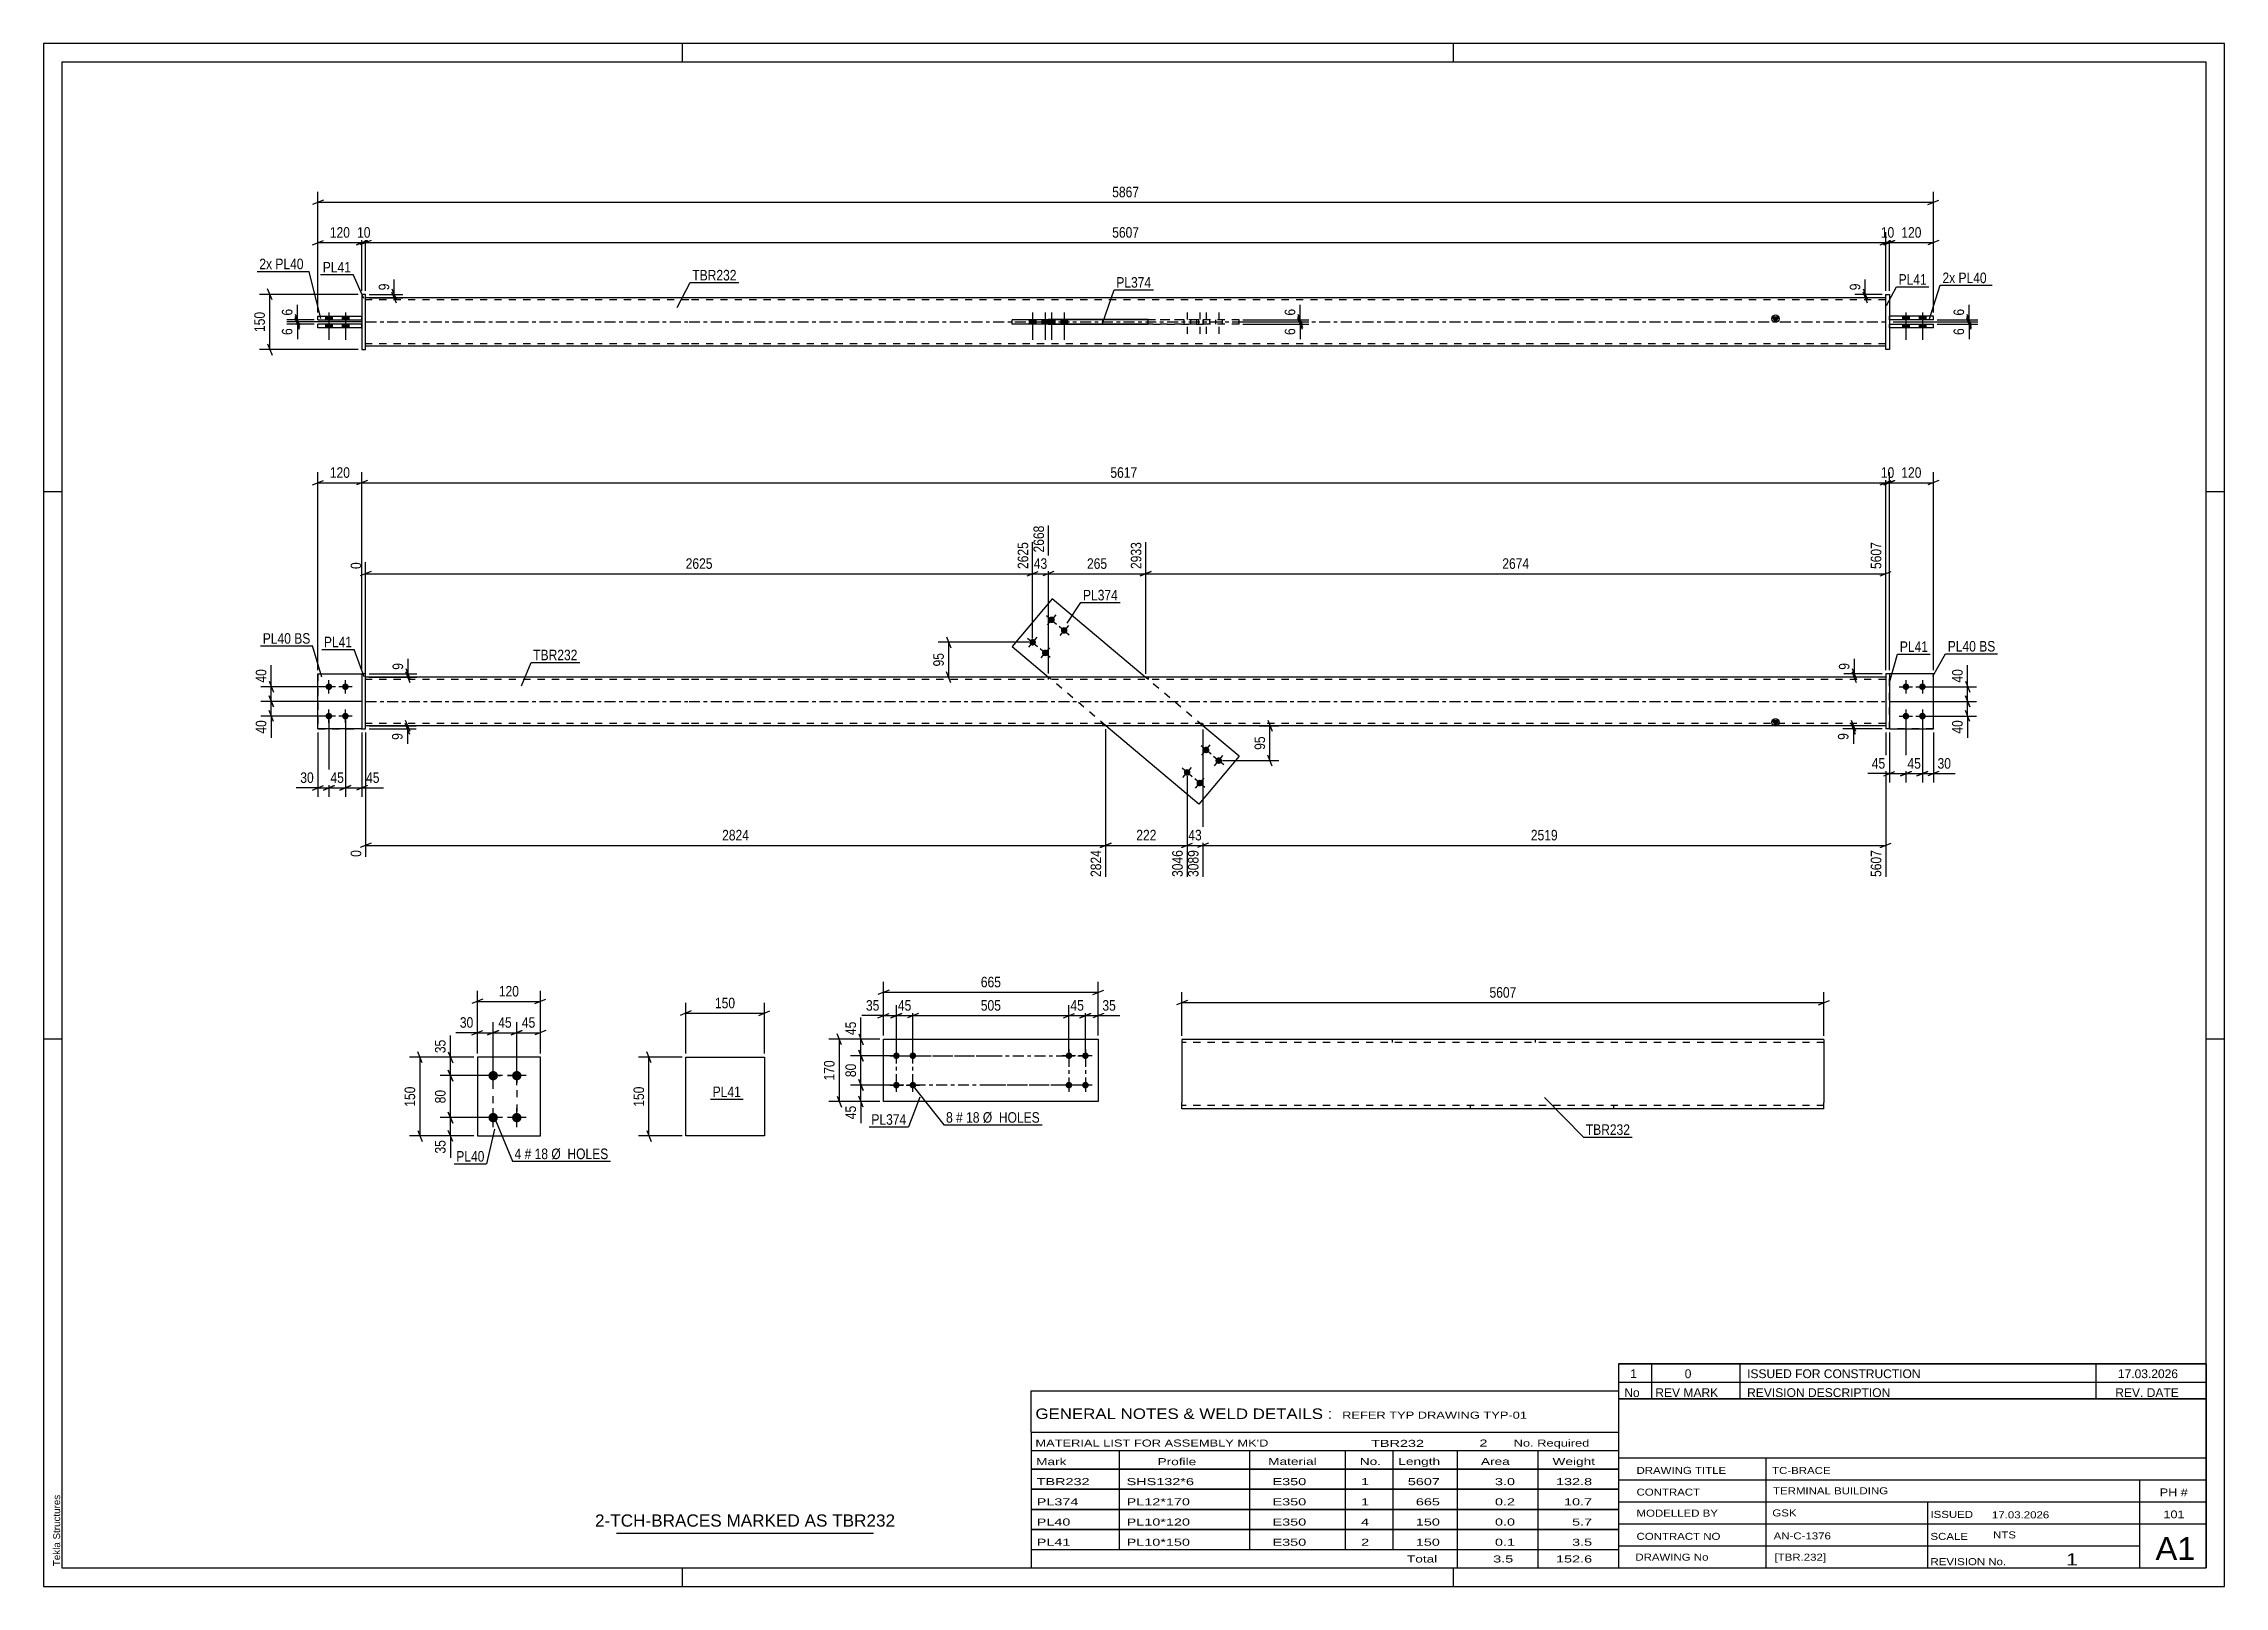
# Model space of a CAD drawing. Header units: millimetres. Extents: x 0 to 594, y 0 to 420.
import ezdxf

# ---------------------------------------------------------------- set-up
doc = ezdxf.new("R2010")
doc.units = ezdxf.units.MM
doc.linetypes.add('DXK_LINE_DOT2', pattern=[3.9198, 1.9599, -1.9599])
doc.linetypes.add('DXK_LINE_DOT3', pattern=[5.9187, 2.979, -0.9799, 0.9799, -0.9799])
doc.styles.add('Arial', font='ARIAL.TTF', dxfattribs={"height": 0.2})
doc.styles.add('Arial Narrow', font='ARIALN.TTF', dxfattribs={"height": 0.2})

# ---------------------------------------------------------------- blocks, each defined once
blk = doc.blocks.new('Unknown-582685932-1127')
at = {"color": 5, "linetype": 'Continuous'}
for p, q in [((594, 420), (0, 420)), ((0, 420), (0, 0)), ((174, 415), (174, 420)), ((384, 415), (384, 420)), ((594, 0), (594, 420)), ((589, 415), (5, 415)), ((5, 415), (5, 5)), ((589, 5), (589, 415)), ((5, 298), (0, 298)), ((594, 298), (589, 298)), ((5, 149), (0, 149)), ((594, 149), (589, 149)), ((0, 0), (594, 0)), ((5, 5), (589, 5)), ((174, 0), (174, 5)), ((384, 0), (384, 5))]:
    blk.add_line(p, q, dxfattribs=at)
at = {"color": 174, "linetype": 'Continuous', "style": 'Arial'}
blk.add_text('Tekla Structures', height=1.9102, rotation=90, dxfattribs=at).set_placement((4.5, 5.5))
blk = doc.blocks.new('Part-582685932-4613 - 4612')
at = {"color": 2, "linetype": 'Continuous'}
for p, q in [((228.77, 148.96), (257.97, 148.96)), ((228.77, 131.96), (228.77, 148.96)), ((258.07, 148.96), (287.27, 148.96)), ((287.27, 148.96), (287.27, 131.96)), ((257.97, 131.96), (228.77, 131.96)), ((287.27, 131.96), (258.07, 131.96))]:
    blk.add_line(p, q, dxfattribs=at)
blk = doc.blocks.new('Bolt-582685932-4614 - 4612')
at = {"linetype": 'Continuous'}
for points in [[(279.27, 143.56, -1), (279.27, 145.36, -1)], [(283.77, 143.56, -1), (283.77, 145.36, -1)], [(279.27, 135.56, -1), (279.27, 137.36, -1)], [(283.77, 135.56, -1), (283.77, 137.36, -1)]]:
    blk.add_hatch(color=1, dxfattribs=at).paths.add_polyline_path(points)
at = {"color": 1, "linetype": 'Continuous'}
for p, q in [((281.07, 144.46), (277.47, 144.46)), ((279.27, 146.26), (279.27, 142.66)), ((285.57, 144.46), (281.97, 144.46)), ((283.77, 146.26), (283.77, 142.66)), ((279.27, 138.26), (279.27, 134.66)), ((283.77, 138.26), (283.77, 134.66)), ((281.07, 136.46), (277.47, 136.46)), ((285.57, 136.46), (281.97, 136.46))]:
    blk.add_line(p, q, dxfattribs=at)
blk = doc.blocks.new('Bolt-582685932-4615 - 4612')
at = {"linetype": 'Continuous'}
for points in [[(232.27, 145.36, -1), (232.27, 143.56, -1)], [(236.77, 145.36, -1), (236.77, 143.56, -1)], [(232.27, 137.36, -1), (232.27, 135.56, -1)], [(236.77, 137.36, -1), (236.77, 135.56, -1)]]:
    blk.add_hatch(color=1, dxfattribs=at).paths.add_polyline_path(points)
at = {"color": 1, "linetype": 'Continuous'}
for p, q in [((230.47, 144.46), (234.07, 144.46)), ((232.27, 142.66), (232.27, 146.26)), ((234.97, 144.46), (238.57, 144.46)), ((236.77, 142.66), (236.77, 146.26)), ((232.27, 134.66), (232.27, 138.26)), ((236.77, 134.66), (236.77, 138.26)), ((230.47, 136.46), (234.07, 136.46)), ((234.97, 136.46), (238.57, 136.46))]:
    blk.add_line(p, q, dxfattribs=at)
blk = doc.blocks.new('Bolt-582685932-2203 - 2164')
at = {"linetype": 'Continuous'}
for points in [[(122.45, 137.75, -1), (122.45, 140.32, -1)], [(128.88, 137.75, -1), (128.88, 140.32, -1)], [(122.45, 126.32, -1), (122.45, 128.9, -1)], [(128.88, 126.32, -1), (128.88, 128.9, -1)]]:
    blk.add_hatch(color=1, dxfattribs=at).paths.add_polyline_path(points)
at = {"color": 1, "linetype": 'Continuous'}
for p, q in [((125.02, 139.04), (119.88, 139.04)), ((122.45, 136.47), (122.45, 141.61)), ((131.45, 139.04), (126.31, 139.04)), ((128.88, 136.47), (128.88, 141.61)), ((125.02, 127.61), (119.88, 127.61)), ((122.45, 125.04), (122.45, 130.18)), ((131.45, 127.61), (126.31, 127.61)), ((128.88, 125.04), (128.88, 130.18))]:
    blk.add_line(p, q, dxfattribs=at)
blk = doc.blocks.new('Part-582685932-2170 - 2164')
at = {"color": 2, "linetype": 'Continuous'}
for p, q in [((118.17, 144.04), (118.17, 122.61)), ((135.31, 144.04), (118.17, 144.04)), ((135.31, 122.61), (135.31, 144.04)), ((118.17, 122.61), (135.31, 122.61))]:
    blk.add_line(p, q, dxfattribs=at)
blk = doc.blocks.new('Part-582685932-1703 - 1672')
at = {"color": 2, "linetype": 'Continuous'}
for p, q in [((74.7, 233.42), (74.7, 248.42)), ((74.7, 248.42), (86.7, 248.42)), ((86.7, 233.42), (74.7, 233.42))]:
    blk.add_line(p, q, dxfattribs=at)
at = {"color": 7, "linetype": 'DXK_LINE_DOT2'}
blk.add_line((86.7, 248.42), (86.7, 233.42), dxfattribs=at)
blk = doc.blocks.new('Part-582685932-1683 - 1672')
at = {"linetype": 'Continuous'}
blk.add_hatch(color=2, dxfattribs=at).paths.add_polyline_path([(471.75, 234.32), (470.95, 235.72), (472.55, 235.72)])
at = {"color": 2, "linetype": 'Continuous'}
for p, q in [((175.7, 247.52), (87.7, 247.52)), ((413.65, 247.52), (175.8, 247.52)), ((501.75, 247.52), (413.75, 247.52)), ((175.7, 234.32), (87.7, 234.32)), ((413.65, 234.32), (175.8, 234.32)), ((501.75, 234.32), (413.75, 234.32)), ((471.75, 234.32), (470.95, 235.72)), ((470.95, 235.72), (472.55, 235.72)), ((472.55, 235.72), (471.75, 234.32))]:
    blk.add_line(p, q, dxfattribs=at)
at = {"color": 7, "linetype": 'DXK_LINE_DOT2'}
for p, q in [((87.7, 234.32), (87.7, 247.52)), ((175.7, 246.92), (87.7, 246.92)), ((413.65, 246.92), (175.8, 246.92)), ((273.59, 247.52), (273.59, 246.92)), ((300.9, 247.52), (300.9, 246.92)), ((501.75, 246.92), (413.75, 246.92)), ((501.75, 247.52), (501.75, 234.32)), ((175.7, 234.92), (87.7, 234.92)), ((413.65, 234.92), (175.8, 234.92)), ((288.55, 234.32), (288.55, 234.92)), ((315.86, 234.32), (315.86, 234.92)), ((501.75, 234.92), (413.75, 234.92))]:
    blk.add_line(p, q, dxfattribs=at)
at = {"color": 7, "linetype": 'DXK_LINE_DOT3'}
for p, q in [((87.7, 240.92), (175.7, 240.92)), ((175.8, 240.92), (413.65, 240.92)), ((413.75, 240.92), (501.75, 240.92))]:
    blk.add_line(p, q, dxfattribs=at)
at = {"color": 2, "linetype": 'Continuous'}
blk.add_circle((471.75, 235.22), 1, dxfattribs=at)
blk = doc.blocks.new('Part-582685932-1688 - 1672')
at = {"color": 2, "linetype": 'Continuous'}
for p, q in [((514.75, 248.42), (502.75, 248.42)), ((514.75, 233.42), (514.75, 248.42)), ((502.75, 233.42), (514.75, 233.42))]:
    blk.add_line(p, q, dxfattribs=at)
at = {"color": 7, "linetype": 'DXK_LINE_DOT2'}
blk.add_line((502.75, 248.42), (502.75, 233.42), dxfattribs=at)
blk = doc.blocks.new('Part-582685932-1693 - 1672')
at = {"color": 7, "linetype": 'DXK_LINE_DOT2'}
for p, q in [((514.75, 248.42), (502.75, 248.42)), ((502.75, 233.42), (502.75, 248.42)), ((514.75, 233.42), (514.75, 248.42)), ((514.75, 233.42), (502.75, 233.42))]:
    blk.add_line(p, q, dxfattribs=at)
blk = doc.blocks.new('Part-582685932-1698 - 1672')
at = {"color": 2, "linetype": 'Continuous'}
for p, q in [((502.75, 248.42), (501.75, 248.42)), ((501.75, 248.42), (501.75, 233.42)), ((502.75, 248.42), (502.75, 233.42)), ((502.75, 233.42), (501.75, 233.42))]:
    blk.add_line(p, q, dxfattribs=at)
blk = doc.blocks.new('Part-582685932-1708 - 1672')
at = {"color": 7, "linetype": 'DXK_LINE_DOT2'}
for p, q in [((74.7, 248.42), (74.7, 233.42)), ((74.7, 248.42), (86.7, 248.42)), ((86.7, 248.42), (86.7, 233.42)), ((74.7, 233.42), (86.7, 233.42))]:
    blk.add_line(p, q, dxfattribs=at)
blk = doc.blocks.new('Part-582685932-1713 - 1672')
at = {"color": 2, "linetype": 'Continuous'}
for p, q in [((87.7, 248.42), (86.7, 248.42)), ((86.7, 248.42), (86.7, 233.42)), ((87.7, 233.42), (87.7, 248.42)), ((86.7, 233.42), (87.7, 233.42))]:
    blk.add_line(p, q, dxfattribs=at)
blk = doc.blocks.new('Part-582685932-1718 - 1672')
at = {"color": 2, "linetype": 'Continuous'}
for p, q in [((274.75, 268.84), (263.8, 255.84)), ((300.08, 247.52), (274.75, 268.84)), ((263.8, 255.84), (273.69, 247.52)), ((314.7, 212.99), (289.37, 234.32)), ((325.65, 226), (315.76, 234.32)), ((325.65, 226), (314.7, 212.99))]:
    blk.add_line(p, q, dxfattribs=at)
at = {"color": 7, "linetype": 'DXK_LINE_DOT2'}
for p, q in [((289.37, 234.32), (273.69, 247.52)), ((315.76, 234.32), (300.08, 247.52))]:
    blk.add_line(p, q, dxfattribs=at)
blk = doc.blocks.new('Bolt-582685932-1719 - 1672')
at = {"linetype": 'Continuous'}
for points in [[(507.25, 245.82, -1), (507.25, 244.02, -1)], [(511.75, 245.82, -1), (511.75, 244.02, -1)], [(507.25, 237.82, -1), (507.25, 236.02, -1)], [(511.75, 237.82, -1), (511.75, 236.02, -1)]]:
    blk.add_hatch(color=1, dxfattribs=at).paths.add_polyline_path(points)
at = {"color": 1, "linetype": 'Continuous'}
for p, q in [((505.45, 244.92), (509.05, 244.92)), ((507.25, 246.72), (507.25, 243.12)), ((509.95, 244.92), (513.55, 244.92)), ((511.75, 246.72), (511.75, 243.12)), ((507.25, 238.72), (507.25, 235.12)), ((511.75, 238.72), (511.75, 235.12)), ((505.45, 236.92), (509.05, 236.92)), ((509.95, 236.92), (513.55, 236.92))]:
    blk.add_line(p, q, dxfattribs=at)
blk = doc.blocks.new('Bolt-582685932-1720 - 1672')
at = {"linetype": 'Continuous'}
for points in [[(77.7, 244.02, -1), (77.7, 245.82, -1)], [(82.2, 244.02, -1), (82.2, 245.82, -1)], [(77.7, 236.02, -1), (77.7, 237.82, -1)], [(82.2, 236.02, -1), (82.2, 237.82, -1)]]:
    blk.add_hatch(color=1, dxfattribs=at).paths.add_polyline_path(points)
at = {"color": 1, "linetype": 'Continuous'}
for p, q in [((79.5, 244.92), (75.9, 244.92)), ((77.7, 243.12), (77.7, 246.72)), ((84, 244.92), (80.4, 244.92)), ((82.2, 243.12), (82.2, 246.72)), ((77.7, 235.12), (77.7, 238.72)), ((82.2, 235.12), (82.2, 238.72)), ((79.5, 236.92), (75.9, 236.92)), ((84, 236.92), (80.4, 236.92))]:
    blk.add_line(p, q, dxfattribs=at)
blk = doc.blocks.new('Bolt-582685932-1721 - 1672')
at = {"linetype": 'Continuous'}
for points in [[(275.11, 263.83, -1), (273.95, 262.46, -1)], [(269.96, 257.71, -1), (268.8, 256.34, -1)], [(278.55, 260.94, -1), (277.4, 259.56, -1)], [(273.4, 254.82, -1), (272.24, 253.44, -1)]]:
    blk.add_hatch(color=1, dxfattribs=at).paths.add_polyline_path(points)
at = {"color": 1, "linetype": 'Continuous'}
for p, q in [((273.16, 264.3), (275.91, 261.99)), ((275.69, 264.52), (273.37, 261.77)), ((276.6, 261.41), (279.35, 259.09)), ((279.13, 261.62), (276.82, 258.87)), ((268, 258.18), (270.76, 255.87)), ((270.54, 258.4), (268.22, 255.65)), ((273.98, 255.5), (271.66, 252.75)), ((271.45, 255.29), (274.2, 252.97))]:
    blk.add_line(p, q, dxfattribs=at)
blk = doc.blocks.new('Bolt-582685932-1722 - 1672')
at = {"linetype": 'Continuous'}
for points in [[(316.05, 227.02, -1), (317.21, 228.4, -1)], [(310.9, 220.9, -1), (312.05, 222.28, -1)], [(319.49, 224.12, -1), (320.65, 225.5, -1)], [(314.34, 218, -1), (315.5, 219.38, -1)]]:
    blk.add_hatch(color=1, dxfattribs=at).paths.add_polyline_path(points)
at = {"color": 1, "linetype": 'Continuous'}
for p, q in [((318, 226.55), (315.25, 228.87)), ((315.47, 226.33), (317.79, 229.08)), ((321.45, 223.65), (318.69, 225.97)), ((318.91, 223.43), (321.23, 226.19)), ((312.85, 220.43), (310.1, 222.75)), ((310.32, 220.21), (312.63, 222.96)), ((316.29, 217.53), (313.54, 219.85)), ((313.76, 217.31), (316.08, 220.07))]:
    blk.add_line(p, q, dxfattribs=at)
blk = doc.blocks.new('Bolt-582685932-1367 - 1364')
at = {"linetype": 'Continuous'}
for points in [[(508.15, 345.83), (506.35, 345.83), (506.35, 344.83), (508.15, 344.83)], [(508.15, 345.83), (506.35, 345.83), (506.35, 344.83), (508.15, 344.83)], [(512.65, 345.83), (510.85, 345.83), (510.85, 344.83), (512.65, 344.83)], [(512.65, 345.83), (510.85, 345.83), (510.85, 344.83), (512.65, 344.83)], [(508.15, 343.63), (506.35, 343.63), (506.35, 342.63), (508.15, 342.63)], [(508.15, 343.63), (506.35, 343.63), (506.35, 342.63), (508.15, 342.63)], [(512.65, 343.63), (510.85, 343.63), (510.85, 342.63), (512.65, 342.63)], [(512.65, 343.63), (510.85, 343.63), (510.85, 342.63), (512.65, 342.63)]]:
    blk.add_hatch(color=1, dxfattribs=at).paths.add_polyline_path(points)
at = {"color": 1, "linetype": 'Continuous'}
for p, q in [((506.35, 345.83), (506.35, 344.83)), ((506.35, 345.83), (506.35, 344.83)), ((507.25, 346.83), (507.25, 339.33)), ((507.25, 346.83), (507.25, 339.33)), ((508.15, 345.83), (508.15, 344.83)), ((508.15, 345.83), (508.15, 344.83)), ((510.85, 345.83), (510.85, 344.83)), ((510.85, 345.83), (510.85, 344.83)), ((511.75, 346.83), (511.75, 339.33)), ((511.75, 346.83), (511.75, 339.33)), ((512.65, 345.83), (512.65, 344.83)), ((512.65, 345.83), (512.65, 344.83)), ((506.35, 343.63), (506.35, 342.63)), ((506.35, 343.63), (506.35, 342.63)), ((508.15, 343.63), (508.15, 342.63)), ((508.15, 343.63), (508.15, 342.63)), ((510.85, 343.63), (510.85, 342.63)), ((510.85, 343.63), (510.85, 342.63)), ((512.65, 343.63), (512.65, 342.63)), ((512.65, 343.63), (512.65, 342.63))]:
    blk.add_line(p, q, dxfattribs=at)
blk = doc.blocks.new('Bolt-582685932-1368 - 1364')
at = {"linetype": 'Continuous'}
for points in [[(76.8, 344.83), (78.6, 344.83), (78.6, 345.83), (76.8, 345.83)], [(76.8, 344.83), (78.6, 344.83), (78.6, 345.83), (76.8, 345.83)], [(81.3, 344.83), (83.1, 344.83), (83.1, 345.83), (81.3, 345.83)], [(81.3, 344.83), (83.1, 344.83), (83.1, 345.83), (81.3, 345.83)], [(76.8, 342.63), (78.6, 342.63), (78.6, 343.63), (76.8, 343.63)], [(76.8, 342.63), (78.6, 342.63), (78.6, 343.63), (76.8, 343.63)], [(81.3, 342.63), (83.1, 342.63), (83.1, 343.63), (81.3, 343.63)], [(81.3, 342.63), (83.1, 342.63), (83.1, 343.63), (81.3, 343.63)]]:
    blk.add_hatch(color=1, dxfattribs=at).paths.add_polyline_path(points)
at = {"color": 1, "linetype": 'Continuous'}
for p, q in [((76.8, 345.83), (76.8, 344.83)), ((76.8, 345.83), (76.8, 344.83)), ((77.7, 346.83), (77.7, 339.33)), ((77.7, 346.83), (77.7, 339.33)), ((78.6, 345.83), (78.6, 344.83)), ((78.6, 345.83), (78.6, 344.83)), ((81.3, 345.83), (81.3, 344.83)), ((81.3, 345.83), (81.3, 344.83)), ((82.2, 346.83), (82.2, 339.33)), ((82.2, 346.83), (82.2, 339.33)), ((83.1, 345.83), (83.1, 344.83)), ((83.1, 345.83), (83.1, 344.83)), ((76.8, 343.63), (76.8, 342.63)), ((76.8, 343.63), (76.8, 342.63)), ((78.6, 343.63), (78.6, 342.63)), ((78.6, 343.63), (78.6, 342.63)), ((81.3, 343.63), (81.3, 342.63)), ((81.3, 343.63), (81.3, 342.63)), ((83.1, 343.63), (83.1, 342.63)), ((83.1, 343.63), (83.1, 342.63))]:
    blk.add_line(p, q, dxfattribs=at)
blk = doc.blocks.new('Part-582685932-1402 - 1364')
at = {"linetype": 'Continuous'}
blk.add_hatch(color=2, dxfattribs=at).paths.add_polyline_path([(471.75, 344.23), (470.95, 345.63), (472.55, 345.63)])
at = {"color": 2, "linetype": 'Continuous'}
for p, q in [((175.7, 350.83), (87.7, 350.83)), ((413.65, 350.83), (175.8, 350.83)), ((501.75, 350.83), (413.75, 350.83)), ((300.9, 344.93), (273.59, 344.93)), ((273.59, 344.83), (273.59, 344.93)), ((288.55, 344.93), (288.55, 344.83)), ((300.9, 343.53), (300.9, 344.93)), ((471.75, 344.23), (470.95, 345.63)), ((470.95, 345.63), (472.55, 345.63)), ((472.55, 345.63), (471.75, 344.23)), ((273.59, 343.63), (273.59, 343.53)), ((300.9, 343.53), (273.59, 343.53)), ((288.55, 343.63), (288.55, 343.53)), ((175.7, 337.63), (87.7, 337.63)), ((413.65, 337.63), (175.8, 337.63)), ((501.75, 337.63), (413.75, 337.63))]:
    blk.add_line(p, q, dxfattribs=at)
at = {"color": 7, "linetype": 'DXK_LINE_DOT2'}
for p, q in [((87.7, 337.63), (87.7, 350.83)), ((501.75, 337.63), (501.75, 350.83)), ((175.7, 350.23), (87.7, 350.23)), ((413.65, 350.23), (175.8, 350.23)), ((273.59, 343.53), (273.59, 344.83)), ((288.55, 343.53), (288.55, 344.83)), ((300.9, 344.93), (315.86, 344.93)), ((315.86, 344.93), (315.86, 343.53)), ((501.75, 350.23), (413.75, 350.23)), ((315.86, 343.53), (300.9, 343.53)), ((175.7, 338.23), (87.7, 338.23)), ((413.65, 338.23), (175.8, 338.23)), ((501.75, 338.23), (413.75, 338.23))]:
    blk.add_line(p, q, dxfattribs=at)
at = {"color": 7, "linetype": 'DXK_LINE_DOT3'}
for p, q in [((87.7, 344.23), (175.7, 344.23)), ((175.8, 344.23), (413.65, 344.23)), ((413.75, 344.23), (501.75, 344.23))]:
    blk.add_line(p, q, dxfattribs=at)
at = {"color": 2, "linetype": 'Continuous'}
blk.add_circle((471.75, 345.13), 1, dxfattribs=at)
blk = doc.blocks.new('Bolt-582685932-1370 - 1364')
at = {"color": 1, "linetype": 'DXK_LINE_DOT2'}
for p, q in [((310.57, 344.83), (310.57, 343.63)), ((311.47, 346.83), (311.47, 339.33)), ((312.37, 344.83), (312.37, 343.63)), ((314.02, 344.83), (314.02, 343.63)), ((314.92, 346.83), (314.92, 339.33)), ((315.73, 344.83), (315.73, 343.63)), ((315.82, 344.83), (315.82, 343.63)), ((316.63, 346.83), (316.63, 339.33)), ((317.53, 344.83), (317.53, 343.63)), ((319.17, 344.83), (319.17, 343.63)), ((320.07, 346.83), (320.07, 339.33)), ((320.97, 344.83), (320.97, 343.63))]:
    blk.add_line(p, q, dxfattribs=at)
blk = doc.blocks.new('Bolt-582685932-1371 - 1364')
at = {"linetype": 'Continuous'}
for points in [[(270.28, 344.83), (268.48, 344.83), (268.48, 343.63), (270.28, 343.63)], [(273.72, 344.83), (271.92, 344.83), (271.92, 343.63), (273.72, 343.63)], [(275.43, 344.83), (273.63, 344.83), (273.63, 343.63), (275.43, 343.63)], [(278.87, 344.83), (277.07, 344.83), (277.07, 343.63), (278.87, 343.63)]]:
    blk.add_hatch(color=1, dxfattribs=at).paths.add_polyline_path(points)
at = {"color": 1, "linetype": 'Continuous'}
for p, q in [((268.48, 344.83), (268.48, 343.63)), ((269.38, 346.83), (269.38, 339.33)), ((270.28, 344.83), (270.28, 343.63)), ((271.92, 344.83), (271.92, 343.63)), ((272.82, 346.83), (272.82, 339.33)), ((273.63, 344.83), (273.63, 343.63)), ((273.72, 344.83), (273.72, 343.63)), ((274.53, 346.83), (274.53, 339.33)), ((275.43, 344.83), (275.43, 343.63)), ((277.07, 344.83), (277.07, 343.63)), ((277.97, 346.83), (277.97, 339.33)), ((278.87, 344.83), (278.87, 343.63))]:
    blk.add_line(p, q, dxfattribs=at)
blk = doc.blocks.new('Part-582685932-1417 - 1364')
at = {"color": 2, "linetype": 'Continuous'}
for p, q in [((502.75, 342.63), (502.75, 343.63)), ((502.75, 343.63), (514.75, 343.63)), ((514.75, 342.63), (502.75, 342.63)), ((514.75, 342.63), (514.75, 343.63))]:
    blk.add_line(p, q, dxfattribs=at)
blk = doc.blocks.new('Part-582685932-1422 - 1364')
at = {"color": 2, "linetype": 'Continuous'}
for p, q in [((514.75, 345.83), (502.75, 345.83)), ((502.75, 344.83), (502.75, 345.83)), ((514.75, 344.83), (502.75, 344.83)), ((514.75, 344.83), (514.75, 345.83))]:
    blk.add_line(p, q, dxfattribs=at)
blk = doc.blocks.new('Part-582685932-1437 - 1364')
at = {"color": 2, "linetype": 'Continuous'}
for p, q in [((501.75, 336.73), (501.75, 351.73)), ((501.75, 351.73), (502.75, 351.73)), ((502.75, 351.73), (502.75, 336.73)), ((502.75, 336.73), (501.75, 336.73))]:
    blk.add_line(p, q, dxfattribs=at)
blk = doc.blocks.new('Part-582685932-1442 - 1364')
at = {"color": 2, "linetype": 'Continuous'}
for p, q in [((74.7, 342.63), (74.7, 343.63)), ((86.7, 343.63), (74.7, 343.63)), ((86.7, 342.63), (74.7, 342.63)), ((86.7, 342.63), (86.7, 343.63))]:
    blk.add_line(p, q, dxfattribs=at)
blk = doc.blocks.new('Part-582685932-1447 - 1364')
at = {"color": 2, "linetype": 'Continuous'}
for p, q in [((74.7, 344.83), (74.7, 345.83)), ((74.7, 345.83), (86.7, 345.83)), ((74.7, 344.83), (86.7, 344.83)), ((86.7, 344.83), (86.7, 345.83))]:
    blk.add_line(p, q, dxfattribs=at)
blk = doc.blocks.new('Part-582685932-1452 - 1364')
at = {"color": 2, "linetype": 'Continuous'}
for p, q in [((87.7, 351.73), (86.7, 351.73)), ((86.7, 351.73), (86.7, 336.73)), ((87.7, 336.73), (87.7, 351.73)), ((86.7, 336.73), (87.7, 336.73))]:
    blk.add_line(p, q, dxfattribs=at)
blk = doc.blocks.new('Part-582685932-1467 - 1364')
at = {"color": 2, "linetype": 'Continuous'}
for p, q in [((263.8, 343.63), (263.8, 344.83)), ((300.9, 344.83), (263.8, 344.83)), ((274.75, 343.63), (274.75, 344.83)), ((300.9, 343.63), (263.8, 343.63))]:
    blk.add_line(p, q, dxfattribs=at)
at = {"color": 7, "linetype": 'DXK_LINE_DOT2'}
for p, q in [((325.65, 344.83), (300.9, 344.83)), ((314.7, 343.63), (314.7, 344.83)), ((325.65, 343.63), (325.65, 344.83)), ((325.65, 343.63), (300.9, 343.63))]:
    blk.add_line(p, q, dxfattribs=at)
blk = doc.blocks.new('Part-582685932-2411 - 2407')
at = {"color": 2, "linetype": 'Continuous'}
for p, q in [((174.89, 144.04), (196.32, 144.04)), ((174.89, 122.61), (174.89, 144.04)), ((196.32, 144.04), (196.32, 122.61)), ((196.32, 122.61), (174.89, 122.61))]:
    blk.add_line(p, q, dxfattribs=at)
blk = doc.blocks.new('Part-582685932-2589 - 2582')
at = {"color": 2, "linetype": 'Continuous'}
for p, q in [((338.62, 148.91), (310.05, 148.91)), ((310.05, 148.91), (310.05, 131.77)), ((456.26, 148.91), (338.72, 148.91)), ((484.93, 148.91), (456.36, 148.91)), ((484.93, 148.91), (484.93, 131.77)), ((310.05, 130.56), (310.05, 131.77)), ((484.93, 130.05), (484.93, 131.77)), ((310.05, 130.18), (310.05, 130.56)), ((310.05, 130.05), (310.05, 130.18)), ((338.62, 130.05), (310.05, 130.05)), ((456.26, 130.05), (338.72, 130.05)), ((484.93, 130.05), (456.36, 130.05))]:
    blk.add_line(p, q, dxfattribs=at)
at = {"color": 7, "linetype": 'DXK_LINE_DOT2'}
for p, q in [((367.29, 148.91), (367.29, 148.05)), ((406.31, 148.91), (406.31, 148.05)), ((338.62, 148.05), (310.05, 148.05)), ((456.26, 148.05), (338.72, 148.05)), ((484.93, 148.05), (456.36, 148.05)), ((484.93, 148.05), (484.93, 147.99)), ((484.93, 147.99), (484.93, 148.05)), ((484.93, 147.85), (484.93, 147.99)), ((484.93, 147.99), (484.93, 147.85)), ((310.05, 131.11), (310.05, 131.77)), ((310.05, 130.56), (310.05, 131.44)), ((310.05, 130.91), (310.05, 130.98)), ((310.05, 130.91), (310.05, 130.98)), ((338.62, 130.91), (310.05, 130.91)), ((456.26, 130.91), (338.72, 130.91)), ((388.68, 130.05), (388.68, 130.91)), ((427.69, 130.05), (427.69, 130.91)), ((484.93, 130.91), (456.36, 130.91)), ((484.93, 130.98), (484.93, 131.44)), ((484.93, 130.91), (484.93, 130.98)), ((310.05, 130.05), (310.05, 130.05))]:
    blk.add_line(p, q, dxfattribs=at)
blk = doc.blocks.new('Rectangle-582685932-4784 - 4612')
at = {"color": 1, "linetype": 'DXK_LINE_DOT3'}
for p, q in [((232.27, 144.46), (257.97, 144.46)), ((232.27, 136.46), (232.27, 144.46)), ((258.07, 144.46), (283.77, 144.46)), ((283.77, 144.46), (283.77, 136.46)), ((257.97, 136.46), (232.27, 136.46)), ((283.77, 136.46), (258.07, 136.46))]:
    blk.add_line(p, q, dxfattribs=at)
blk = doc.blocks.new('Rectangle-582685932-2393 - 2164')
at = {"color": 1, "linetype": 'DXK_LINE_DOT2'}
blk.add_lwpolyline([(122.45, 139.04), (128.88, 139.04), (128.88, 127.61), (122.45, 127.61), (122.45, 139.04)], close=True, dxfattribs=at)
blk = doc.blocks.new('Rectangle-582685932-4794 - 4612')
at = {"color": 1, "linetype": 'DXK_LINE_DOT3'}
for p, q in [((236.77, 144.46), (257.97, 144.46)), ((236.77, 136.46), (236.77, 144.46)), ((258.07, 144.46), (279.27, 144.46)), ((279.27, 144.46), (279.27, 136.46)), ((257.97, 136.46), (236.77, 136.46)), ((279.27, 136.46), (258.07, 136.46))]:
    blk.add_line(p, q, dxfattribs=at)
blk = doc.blocks.new('StraightDimension-582685932-4805 - 4612')
at = {"color": 7, "linetype": 'Continuous'}
for p, q in [((282.27, 154.78), (285.27, 155.98)), ((283.77, 145.46), (283.77, 158.23)), ((283.77, 155.38), (287.27, 155.38)), ((288.77, 155.98), (285.77, 154.78)), ((287.27, 149.96), (287.27, 158.23))]:
    blk.add_line(p, q, dxfattribs=at)
at = {"color": 0}
blk.add_wipeout([(292.65, 156.13), (292.65, 160.33), (287.79, 160.33), (287.79, 156.13)], dxfattribs=at)
at = {"color": 7, "linetype": 'Continuous'}
blk.add_line((287.27, 155.38), (293.18, 155.38), dxfattribs=at)
blk.add_line((287.27, 155.38), (293.18, 155.38), dxfattribs=at)
at = {"color": 3, "style": 'Arial Narrow'}
blk.add_text('35', height=2.863, dxfattribs=at).set_placement((288.39, 156.73))
blk = doc.blocks.new('StraightDimension-582685932-4806 - 4612')
at = {"color": 7, "linetype": 'Continuous'}
for p, q in [((277.77, 154.78), (280.77, 155.98)), ((279.27, 145.46), (279.27, 158.23)), ((279.27, 155.38), (283.77, 155.38)), ((285.27, 155.98), (282.27, 154.78)), ((283.77, 145.46), (283.77, 158.23))]:
    blk.add_line(p, q, dxfattribs=at)
at = {"color": 0}
blk.add_wipeout([(283.95, 156.13), (283.95, 160.33), (279.09, 160.33), (279.09, 156.13)], dxfattribs=at)
at = {"color": 3, "style": 'Arial Narrow'}
blk.add_text('45', height=2.863, dxfattribs=at).set_placement((279.69, 156.73))
blk = doc.blocks.new('StraightDimension-582685932-4807 - 4612')
at = {"color": 7, "linetype": 'Continuous'}
for p, q in [((238.27, 155.98), (235.27, 154.78)), ((236.77, 145.46), (236.77, 158.23)), ((236.77, 155.38), (279.27, 155.38)), ((277.77, 154.78), (280.77, 155.98)), ((279.27, 145.46), (279.27, 158.23))]:
    blk.add_line(p, q, dxfattribs=at)
at = {"color": 0}
blk.add_wipeout([(261.36, 156.13), (261.36, 160.33), (254.68, 160.33), (254.68, 156.13)], dxfattribs=at)
at = {"color": 3, "style": 'Arial Narrow'}
blk.add_text('505', height=2.863, dxfattribs=at).set_placement((255.28, 156.73))
blk = doc.blocks.new('StraightDimension-582685932-4856 - 4612')
at = {"color": 7, "linetype": 'Continuous'}
for p, q in [((230.27, 162.34), (227.27, 161.14)), ((228.77, 149.96), (228.77, 164.59)), ((228.77, 161.74), (287.27, 161.74)), ((285.77, 161.14), (288.77, 162.34)), ((287.27, 149.96), (287.27, 164.59))]:
    blk.add_line(p, q, dxfattribs=at)
at = {"color": 0}
blk.add_wipeout([(261.36, 162.49), (261.36, 166.69), (254.68, 166.69), (254.68, 162.49)], dxfattribs=at)
at = {"color": 3, "style": 'Arial Narrow'}
blk.add_text('665', height=2.863, dxfattribs=at).set_placement((255.28, 163.09))
blk = doc.blocks.new('StraightDimension-582685932-4755 - 4612')
at = {"color": 7, "linetype": 'Continuous'}
for p, q in [((227.77, 148.96), (219.77, 148.96)), ((222.02, 150.46), (223.22, 147.46)), ((222.62, 144.46), (222.62, 148.96)), ((231.27, 144.46), (219.77, 144.46)), ((223.22, 142.96), (222.02, 145.96))]:
    blk.add_line(p, q, dxfattribs=at)
at = {"color": 0}
blk.add_wipeout([(221.87, 154.34), (217.67, 154.34), (217.67, 149.49), (221.87, 149.49)], dxfattribs=at)
at = {"color": 7, "linetype": 'Continuous'}
blk.add_line((222.62, 148.96), (222.62, 154.87), dxfattribs=at)
blk.add_line((222.62, 148.96), (222.62, 154.87), dxfattribs=at)
at = {"color": 3, "style": 'Arial Narrow'}
blk.add_text('45', height=2.863, rotation=90.00021, dxfattribs=at).set_placement((221.27, 150.09))
blk = doc.blocks.new('StraightDimension-582685932-4756 - 4612')
at = {"color": 7, "linetype": 'Continuous'}
for p, q in [((231.27, 144.46), (219.77, 144.46)), ((222.02, 145.96), (223.22, 142.96)), ((222.62, 136.46), (222.62, 144.46)), ((223.22, 134.96), (222.02, 137.96)), ((231.27, 136.46), (219.77, 136.46))]:
    blk.add_line(p, q, dxfattribs=at)
at = {"color": 0}
blk.add_wipeout([(221.87, 142.89), (217.67, 142.89), (217.67, 138.04), (221.87, 138.04)], dxfattribs=at)
at = {"color": 3, "style": 'Arial Narrow'}
blk.add_text('80', height=2.863, rotation=90.00021, dxfattribs=at).set_placement((221.27, 138.64))
blk = doc.blocks.new('StraightDimension-582685932-4757 - 4612')
at = {"color": 7, "linetype": 'Continuous'}
for p, q in [((222.02, 137.96), (223.22, 134.96)), ((231.27, 136.46), (219.77, 136.46)), ((227.77, 131.96), (219.77, 131.96)), ((223.22, 130.46), (222.02, 133.46)), ((222.62, 131.96), (222.62, 136.46))]:
    blk.add_line(p, q, dxfattribs=at)
at = {"color": 0}
blk.add_wipeout([(221.87, 131.44), (217.67, 131.44), (217.67, 126.58), (221.87, 126.58)], dxfattribs=at)
at = {"color": 7, "linetype": 'Continuous'}
blk.add_line((222.62, 131.96), (222.62, 126.06), dxfattribs=at)
blk.add_line((222.62, 131.96), (222.62, 126.06), dxfattribs=at)
at = {"color": 3, "style": 'Arial Narrow'}
blk.add_text('45', height=2.863, rotation=90.00021, dxfattribs=at).set_placement((221.27, 127.18))
blk = doc.blocks.new('StraightDimension-582685932-4778 - 4612')
at = {"color": 7, "linetype": 'Continuous'}
for p, q in [((227.77, 148.96), (213.92, 148.96)), ((217.37, 147.46), (216.17, 150.46)), ((216.77, 131.96), (216.77, 148.96)), ((227.77, 131.96), (213.92, 131.96)), ((216.17, 133.46), (217.37, 130.46))]:
    blk.add_line(p, q, dxfattribs=at)
at = {"color": 0}
blk.add_wipeout([(216.02, 143.81), (211.82, 143.81), (211.82, 137.12), (216.02, 137.12)], dxfattribs=at)
at = {"color": 3, "style": 'Arial Narrow'}
blk.add_text('170', height=2.863, rotation=90.00021, dxfattribs=at).set_placement((215.42, 137.72))
blk = doc.blocks.new('StraightDimension-582685932-4808 - 4612')
at = {"color": 7, "linetype": 'Continuous'}
for p, q in [((230.77, 154.78), (233.77, 155.98)), ((232.27, 145.46), (232.27, 158.23)), ((232.27, 155.38), (236.77, 155.38)), ((238.27, 155.98), (235.27, 154.78)), ((236.77, 145.46), (236.77, 158.23))]:
    blk.add_line(p, q, dxfattribs=at)
at = {"color": 0}
blk.add_wipeout([(236.95, 156.13), (236.95, 160.33), (232.09, 160.33), (232.09, 156.13)], dxfattribs=at)
at = {"color": 3, "style": 'Arial Narrow'}
blk.add_text('45', height=2.863, dxfattribs=at).set_placement((232.69, 156.73))
blk = doc.blocks.new('StraightDimension-582685932-4809 - 4612')
at = {"color": 7, "linetype": 'Continuous'}
for p, q in [((227.27, 154.78), (230.27, 155.98)), ((228.77, 149.96), (228.77, 158.23)), ((228.77, 155.38), (232.27, 155.38)), ((233.77, 155.98), (230.77, 154.78)), ((232.27, 145.46), (232.27, 158.23))]:
    blk.add_line(p, q, dxfattribs=at)
at = {"color": 0}
blk.add_wipeout([(228.24, 156.13), (228.24, 160.33), (223.39, 160.33), (223.39, 156.13)], dxfattribs=at)
at = {"color": 7, "linetype": 'Continuous'}
blk.add_line((228.77, 155.38), (222.86, 155.38), dxfattribs=at)
blk.add_line((228.77, 155.38), (222.86, 155.38), dxfattribs=at)
at = {"color": 3, "style": 'Arial Narrow'}
blk.add_text('35', height=2.863, dxfattribs=at).set_placement((223.99, 156.73))
blk = doc.blocks.new('StraightDimension-582685932-2303 - 2164')
at = {"color": 7, "linetype": 'Continuous'}
for p, q in [((117.17, 144.04), (107.97, 144.04)), ((110.22, 145.54), (111.42, 142.54)), ((110.82, 139.04), (110.82, 144.04)), ((121.45, 139.04), (107.97, 139.04)), ((111.42, 137.54), (110.22, 140.54))]:
    blk.add_line(p, q, dxfattribs=at)
at = {"color": 0}
blk.add_wipeout([(110.07, 149.42), (105.87, 149.42), (105.87, 144.56), (110.07, 144.56)], dxfattribs=at)
at = {"color": 7, "linetype": 'Continuous'}
blk.add_line((110.82, 144.04), (110.82, 149.94), dxfattribs=at)
blk.add_line((110.82, 144.04), (110.82, 149.94), dxfattribs=at)
at = {"color": 3, "style": 'Arial Narrow'}
blk.add_text('35', height=2.863, rotation=90.00021, dxfattribs=at).set_placement((109.47, 145.16))
blk = doc.blocks.new('StraightDimension-582685932-2280 - 2164')
at = {"color": 7, "linetype": 'Continuous'}
for p, q in [((121.45, 127.61), (107.97, 127.61)), ((110.22, 129.11), (111.42, 126.11)), ((110.82, 122.61), (110.82, 127.61)), ((117.17, 122.61), (107.97, 122.61)), ((111.42, 121.11), (110.22, 124.11))]:
    blk.add_line(p, q, dxfattribs=at)
at = {"color": 0}
blk.add_wipeout([(110.07, 122.08), (105.87, 122.08), (105.87, 117.23), (110.07, 117.23)], dxfattribs=at)
at = {"color": 7, "linetype": 'Continuous'}
blk.add_line((110.82, 122.61), (110.82, 116.7), dxfattribs=at)
blk.add_line((110.82, 122.61), (110.82, 116.7), dxfattribs=at)
at = {"color": 3, "style": 'Arial Narrow'}
blk.add_text('35', height=2.863, rotation=90.00021, dxfattribs=at).set_placement((109.47, 117.83))
blk = doc.blocks.new('StraightDimension-582685932-2293 - 2164')
at = {"color": 7, "linetype": 'Continuous'}
for p, q in [((121.45, 139.04), (107.97, 139.04)), ((110.22, 140.54), (111.42, 137.54)), ((110.82, 127.61), (110.82, 139.04)), ((121.45, 127.61), (107.97, 127.61)), ((111.42, 126.11), (110.22, 129.11))]:
    blk.add_line(p, q, dxfattribs=at)
at = {"color": 0}
blk.add_wipeout([(110.07, 135.75), (105.87, 135.75), (105.87, 130.9), (110.07, 130.9)], dxfattribs=at)
at = {"color": 3, "style": 'Arial Narrow'}
blk.add_text('80', height=2.863, rotation=90.00021, dxfattribs=at).set_placement((109.47, 131.5))
blk = doc.blocks.new('StraightDimension-582685932-2317 - 2164')
at = {"color": 7, "linetype": 'Continuous'}
for p, q in [((117.17, 144.04), (99.69, 144.04)), ((103.14, 142.54), (101.94, 145.54)), ((102.54, 122.61), (102.54, 144.04)), ((117.17, 122.61), (99.69, 122.61)), ((101.94, 124.11), (103.14, 121.11))]:
    blk.add_line(p, q, dxfattribs=at)
at = {"color": 0}
blk.add_wipeout([(101.79, 136.67), (97.59, 136.67), (97.59, 129.98), (101.79, 129.98)], dxfattribs=at)
at = {"color": 3, "style": 'Arial Narrow'}
blk.add_text('150', height=2.863, rotation=90.00021, dxfattribs=at).set_placement((101.19, 130.58))
blk = doc.blocks.new('StraightDimension-582685932-2334 - 2164')
at = {"color": 7, "linetype": 'Continuous'}
for p, q in [((116.67, 150.14), (119.67, 151.34)), ((118.17, 145.04), (118.17, 153.59)), ((118.17, 150.74), (122.45, 150.74)), ((123.95, 151.34), (120.95, 150.14)), ((122.45, 140.04), (122.45, 153.59))]:
    blk.add_line(p, q, dxfattribs=at)
at = {"color": 0}
blk.add_wipeout([(117.64, 151.49), (117.64, 155.69), (112.78, 155.69), (112.78, 151.49)], dxfattribs=at)
at = {"color": 7, "linetype": 'Continuous'}
blk.add_line((118.17, 150.74), (112.26, 150.74), dxfattribs=at)
blk.add_line((118.17, 150.74), (112.26, 150.74), dxfattribs=at)
at = {"color": 3, "style": 'Arial Narrow'}
blk.add_text('30', height=2.863, dxfattribs=at).set_placement((113.38, 152.09))
blk = doc.blocks.new('StraightDimension-582685932-2347 - 2164')
at = {"color": 7, "linetype": 'Continuous'}
for p, q in [((120.95, 150.14), (123.95, 151.34)), ((122.45, 140.04), (122.45, 153.59)), ((122.45, 150.74), (128.88, 150.74)), ((130.38, 151.34), (127.38, 150.14)), ((128.88, 140.04), (128.88, 153.59))]:
    blk.add_line(p, q, dxfattribs=at)
at = {"color": 0}
blk.add_wipeout([(128.09, 151.49), (128.09, 155.69), (123.24, 155.69), (123.24, 151.49)], dxfattribs=at)
at = {"color": 3, "style": 'Arial Narrow'}
blk.add_text('45', height=2.863, dxfattribs=at).set_placement((123.84, 152.09))
blk = doc.blocks.new('StraightDimension-582685932-2357 - 2164')
at = {"color": 7, "linetype": 'Continuous'}
for p, q in [((127.38, 150.14), (130.38, 151.34)), ((128.88, 140.04), (128.88, 153.59)), ((128.88, 150.74), (135.31, 150.74)), ((136.81, 151.34), (133.81, 150.14)), ((135.31, 145.04), (135.31, 153.59))]:
    blk.add_line(p, q, dxfattribs=at)
at = {"color": 0}
blk.add_wipeout([(134.52, 151.49), (134.52, 155.69), (129.67, 155.69), (129.67, 151.49)], dxfattribs=at)
at = {"color": 3, "style": 'Arial Narrow'}
blk.add_text('45', height=2.863, dxfattribs=at).set_placement((130.27, 152.09))
blk = doc.blocks.new('StraightDimension-582685932-2374 - 2164')
at = {"color": 7, "linetype": 'Continuous'}
for p, q in [((118.17, 145.04), (118.17, 162.09)), ((135.31, 145.04), (135.31, 162.09)), ((119.67, 159.84), (116.67, 158.64)), ((118.17, 159.24), (135.31, 159.24)), ((133.81, 158.64), (136.81, 159.84))]:
    blk.add_line(p, q, dxfattribs=at)
at = {"color": 0}
blk.add_wipeout([(130.08, 159.99), (130.08, 164.19), (123.39, 164.19), (123.39, 159.99)], dxfattribs=at)
at = {"color": 3, "style": 'Arial Narrow'}
blk.add_text('120', height=2.863, dxfattribs=at).set_placement((123.99, 160.59))
blk = doc.blocks.new('StraightDimension-582685932-1758 - 1672')
at = {"color": 7, "linetype": 'Continuous'}
for p, q in [((273.69, 248.52), (273.69, 288.78)), ((300.2, 248.42), (300.2, 284.28)), ((275.19, 276.27), (272.19, 275.07)), ((273.69, 275.67), (300.2, 275.67)), ((298.7, 275.07), (301.7, 276.27))]:
    blk.add_line(p, q, dxfattribs=at)
at = {"color": 0}
blk.add_wipeout([(290.28, 276.42), (290.28, 280.62), (283.6, 280.62), (283.6, 276.42)], dxfattribs=at)
at = {"color": 0, "linetype": 'Continuous'}
blk.add_wipeout([(299.6, 284.88), (295.4, 284.88), (295.4, 276.37), (299.6, 276.37)], dxfattribs=at)
at = {"color": 3, "style": 'Arial Narrow'}
blk.add_text('265', height=2.863, dxfattribs=at).set_placement((284.2, 277.02))
at = {"color": 3, "linetype": 'Continuous', "style": 'Arial Narrow'}
blk.add_text('2933', height=2.863, rotation=90.00021, dxfattribs=at).set_placement((299, 276.97))
blk = doc.blocks.new('StraightDimension-582685932-1742 - 1672')
at = {"color": 7, "linetype": 'Continuous'}
for p, q in [((273.69, 248.52), (273.69, 288.78)), ((269.38, 258.03), (269.38, 284.28)), ((267.88, 275.07), (270.88, 276.27)), ((269.38, 275.67), (273.69, 275.67)), ((275.19, 276.27), (272.19, 275.07))]:
    blk.add_line(p, q, dxfattribs=at)
at = {"color": 0}
blk.add_wipeout([(273.96, 276.42), (273.96, 280.62), (269.11, 280.62), (269.11, 276.42)], dxfattribs=at)
at = {"color": 0, "linetype": 'Continuous'}
blk.add_wipeout([(273.09, 289.38), (268.89, 289.38), (268.89, 280.87), (273.09, 280.87)], dxfattribs=at)
at = {"color": 3, "linetype": 'Continuous', "style": 'Arial Narrow'}
blk.add_text('2668', height=2.863, rotation=90.00021, dxfattribs=at).set_placement((272.49, 281.47))
at = {"color": 3, "style": 'Arial Narrow'}
blk.add_text('43', height=2.863, dxfattribs=at).set_placement((269.71, 277.02))
blk = doc.blocks.new('StraightDimension-582685932-1814 - 1672')
at = {"color": 7, "linetype": 'Continuous'}
for p, q in [((315.76, 233.32), (315.76, 193.13)), ((501.75, 232.42), (501.75, 193.13)), ((317.26, 202.34), (314.26, 201.14)), ((500.25, 201.14), (503.25, 202.34)), ((315.76, 201.74), (501.75, 201.74))]:
    blk.add_line(p, q, dxfattribs=at)
at = {"color": 0}
blk.add_wipeout([(413.01, 202.49), (413.01, 206.69), (404.5, 206.69), (404.5, 202.49)], dxfattribs=at)
at = {"color": 0, "linetype": 'Continuous'}
blk.add_wipeout([(501.15, 201.04), (496.95, 201.04), (496.95, 192.53), (501.15, 192.53)], dxfattribs=at)
at = {"color": 3, "style": 'Arial Narrow'}
blk.add_text('2519', height=2.863, dxfattribs=at).set_placement((405.1, 203.09))
at = {"color": 3, "linetype": 'Continuous', "style": 'Arial Narrow'}
blk.add_text('5607', height=2.863, rotation=90.00021, dxfattribs=at).set_placement((500.55, 193.13))
blk = doc.blocks.new('StraightDimension-582685932-1963 - 1672')
at = {"color": 7, "linetype": 'Continuous'}
for p, q in [((331.07, 234.32), (336.44, 234.32)), ((333.44, 235.82), (334.64, 232.82)), ((334.04, 224.81), (334.04, 234.32)), ((334.64, 223.31), (333.44, 226.31)), ((321.07, 224.81), (336.44, 224.81))]:
    blk.add_line(p, q, dxfattribs=at)
at = {"color": 0}
blk.add_wipeout([(333.29, 231.99), (329.09, 231.99), (329.09, 227.14), (333.29, 227.14)], dxfattribs=at)
at = {"color": 3, "style": 'Arial Narrow'}
blk.add_text('95', height=2.863, rotation=90.00021, dxfattribs=at).set_placement((332.69, 227.74))
blk = doc.blocks.new('StraightDimension-582685932-1783 - 1672')
at = {"color": 7, "linetype": 'Continuous'}
for p, q in [((74.7, 232.42), (74.7, 214.99)), ((77.7, 235.92), (77.7, 214.99)), ((73.2, 216.79), (76.2, 217.99)), ((74.7, 217.39), (77.7, 217.39)), ((79.2, 217.99), (76.2, 216.79))]:
    blk.add_line(p, q, dxfattribs=at)
at = {"color": 0}
blk.add_wipeout([(74.18, 218.14), (74.18, 222.34), (69.32, 222.34), (69.32, 218.14)], dxfattribs=at)
at = {"color": 7, "linetype": 'Continuous'}
blk.add_line((74.7, 217.39), (68.8, 217.39), dxfattribs=at)
blk.add_line((74.7, 217.39), (68.8, 217.39), dxfattribs=at)
at = {"color": 3, "style": 'Arial Narrow'}
blk.add_text('30', height=2.863, dxfattribs=at).set_placement((69.92, 218.74))
blk = doc.blocks.new('StraightDimension-582685932-1793 - 1672')
at = {"color": 7, "linetype": 'Continuous'}
for p, q in [((77.7, 235.92), (77.7, 214.99)), ((82.2, 235.92), (82.2, 214.99)), ((76.2, 216.79), (79.2, 217.99)), ((77.7, 217.39), (82.2, 217.39)), ((83.7, 217.99), (80.7, 216.79))]:
    blk.add_line(p, q, dxfattribs=at)
at = {"color": 0}
blk.add_wipeout([(82.38, 218.14), (82.38, 222.34), (77.53, 222.34), (77.53, 218.14)], dxfattribs=at)
at = {"color": 3, "style": 'Arial Narrow'}
blk.add_text('45', height=2.863, dxfattribs=at).set_placement((78.13, 218.74))
blk = doc.blocks.new('StraightDimension-582685932-1987 - 1672')
at = {"color": 7, "linetype": 'Continuous'}
for p, q in [((512.75, 244.92), (526.46, 244.92)), ((523.46, 246.42), (524.66, 243.42)), ((524.06, 240.92), (524.06, 244.92)), ((502.75, 240.92), (526.46, 240.92)), ((524.66, 239.42), (523.46, 242.42))]:
    blk.add_line(p, q, dxfattribs=at)
at = {"color": 0}
blk.add_wipeout([(523.31, 250.3), (519.11, 250.3), (519.11, 245.44), (523.31, 245.44)], dxfattribs=at)
at = {"color": 7, "linetype": 'Continuous'}
blk.add_line((524.06, 244.92), (524.06, 250.82), dxfattribs=at)
blk.add_line((524.06, 244.92), (524.06, 250.82), dxfattribs=at)
at = {"color": 3, "style": 'Arial Narrow'}
blk.add_text('40', height=2.863, rotation=90.00021, dxfattribs=at).set_placement((522.71, 246.04))
blk = doc.blocks.new('StraightDimension-582685932-1732 - 1672')
at = {"color": 7, "linetype": 'Continuous'}
for p, q in [((269.38, 258.03), (269.38, 284.28)), ((89.2, 276.27), (86.2, 275.07)), ((87.7, 248.52), (87.7, 278.8)), ((87.7, 275.67), (269.38, 275.67)), ((267.88, 275.07), (270.88, 276.27))]:
    blk.add_line(p, q, dxfattribs=at)
at = {"color": 0, "linetype": 'Continuous'}
for points in [[(87.1, 279.4), (82.9, 279.4), (82.9, 276.37), (87.1, 276.37)], [(268.78, 284.88), (264.58, 284.88), (264.58, 276.37), (268.78, 276.37)]]:
    blk.add_wipeout(points, dxfattribs=at)
at = {"color": 0}
blk.add_wipeout([(182.8, 276.42), (182.8, 280.62), (174.29, 280.62), (174.29, 276.42)], dxfattribs=at)
at = {"color": 3, "style": 'Arial Narrow'}
blk.add_text('2625', height=2.863, dxfattribs=at).set_placement((174.89, 277.02))
at = {"color": 3, "linetype": 'Continuous', "style": 'Arial Narrow'}
for s, height, p in [('2625', 2.863, (268.18, 276.97)), ('0', 2.86, (86.5, 276.97))]:
    blk.add_text(s, height=height, rotation=90.00021, dxfattribs=at).set_placement(p)
blk = doc.blocks.new('StraightDimension-582685932-1909 - 1672')
at = {"color": 7, "linetype": 'Continuous'}
for p, q in [((502.75, 232.42), (502.75, 218.87)), ((507.25, 235.92), (507.25, 218.87)), ((501.25, 220.67), (504.25, 221.87)), ((502.75, 221.27), (507.25, 221.27)), ((508.75, 221.87), (505.75, 220.67))]:
    blk.add_line(p, q, dxfattribs=at)
at = {"color": 0}
blk.add_wipeout([(502.22, 222.02), (502.22, 226.22), (497.36, 226.22), (497.36, 222.02)], dxfattribs=at)
at = {"color": 7, "linetype": 'Continuous'}
blk.add_line((502.75, 221.27), (496.84, 221.27), dxfattribs=at)
blk.add_line((502.75, 221.27), (496.84, 221.27), dxfattribs=at)
at = {"color": 3, "style": 'Arial Narrow'}
blk.add_text('45', height=2.863, dxfattribs=at).set_placement((497.96, 222.62))
blk = doc.blocks.new('StraightDimension-582685932-1774 - 1672')
at = {"color": 7, "linetype": 'Continuous'}
for p, q in [((300.2, 248.42), (300.2, 284.28)), ((501.75, 249.42), (501.75, 284.28)), ((301.7, 276.27), (298.7, 275.07)), ((300.2, 275.67), (501.75, 275.67)), ((500.25, 275.07), (503.25, 276.27))]:
    blk.add_line(p, q, dxfattribs=at)
at = {"color": 0}
blk.add_wipeout([(405.23, 276.42), (405.23, 280.62), (396.72, 280.62), (396.72, 276.42)], dxfattribs=at)
at = {"color": 0, "linetype": 'Continuous'}
blk.add_wipeout([(501.15, 284.88), (496.95, 284.88), (496.95, 276.37), (501.15, 276.37)], dxfattribs=at)
at = {"color": 3, "style": 'Arial Narrow'}
blk.add_text('2674', height=2.863, dxfattribs=at).set_placement((397.32, 277.02))
at = {"color": 3, "linetype": 'Continuous', "style": 'Arial Narrow'}
blk.add_text('5607', height=2.863, rotation=90.00021, dxfattribs=at).set_placement((500.55, 276.97))
blk = doc.blocks.new('StraightDimension-582685932-1864 - 1672')
at = {"color": 7, "linetype": 'Continuous'}
for p, q in [((98.66, 249.92), (99.86, 246.92)), ((88.7, 248.42), (101.66, 248.42)), ((88.7, 247.52), (101.66, 247.52)), ((99.86, 246.02), (98.66, 249.02)), ((99.26, 247.52), (99.26, 248.42))]:
    blk.add_line(p, q, dxfattribs=at)
at = {"color": 0}
blk.add_wipeout([(98.51, 251.97), (94.31, 251.97), (94.31, 248.94), (98.51, 248.94)], dxfattribs=at)
at = {"color": 7, "linetype": 'Continuous'}
blk.add_line((99.26, 248.42), (99.26, 252.5), dxfattribs=at)
blk.add_line((99.26, 248.42), (99.26, 252.5), dxfattribs=at)
at = {"color": 3, "style": 'Arial Narrow'}
blk.add_text('9', height=2.86, rotation=90.00021, dxfattribs=at).set_placement((97.91, 249.54))
blk = doc.blocks.new('StraightDimension-582685932-1800 - 1672')
at = {"color": 7, "linetype": 'Continuous'}
for p, q in [((82.2, 235.92), (82.2, 214.99)), ((86.7, 232.42), (86.7, 214.99)), ((80.7, 216.79), (83.7, 217.99)), ((82.2, 217.39), (86.7, 217.39)), ((88.2, 217.99), (85.2, 216.79))]:
    blk.add_line(p, q, dxfattribs=at)
at = {"color": 0}
blk.add_wipeout([(92.09, 218.14), (92.09, 222.34), (87.23, 222.34), (87.23, 218.14)], dxfattribs=at)
at = {"color": 7, "linetype": 'Continuous'}
blk.add_line((86.7, 217.39), (92.61, 217.39), dxfattribs=at)
blk.add_line((86.7, 217.39), (92.61, 217.39), dxfattribs=at)
at = {"color": 3, "style": 'Arial Narrow'}
blk.add_text('45', height=2.863, dxfattribs=at).set_placement((87.83, 218.74))
blk = doc.blocks.new('StraightDimension-582685932-1826 - 1672')
at = {"color": 7, "linetype": 'Continuous'}
for p, q in [((315.76, 233.32), (315.76, 193.13)), ((311.47, 220.59), (311.47, 193.13)), ((309.97, 201.14), (312.97, 202.34)), ((317.26, 202.34), (314.26, 201.14)), ((311.47, 201.74), (315.76, 201.74))]:
    blk.add_line(p, q, dxfattribs=at)
at = {"color": 0}
blk.add_wipeout([(316.05, 202.49), (316.05, 206.69), (311.19, 206.69), (311.19, 202.49)], dxfattribs=at)
at = {"color": 0, "linetype": 'Continuous'}
blk.add_wipeout([(315.16, 201.04), (310.96, 201.04), (310.96, 192.53), (315.16, 192.53)], dxfattribs=at)
at = {"color": 3, "style": 'Arial Narrow'}
blk.add_text('43', height=2.863, dxfattribs=at).set_placement((311.79, 203.09))
at = {"color": 3, "linetype": 'Continuous', "style": 'Arial Narrow'}
blk.add_text('3089', height=2.863, rotation=90.00021, dxfattribs=at).set_placement((314.56, 193.13))
blk = doc.blocks.new('StraightDimension-582685932-2032 - 1672')
at = {"color": 7, "linetype": 'Continuous'}
for p, q in [((86.7, 249.42), (86.7, 303.3)), ((501.75, 249.42), (501.75, 303.3)), ((88.2, 301.05), (85.2, 299.85)), ((86.7, 300.45), (501.75, 300.45)), ((500.25, 299.85), (503.25, 301.05))]:
    blk.add_line(p, q, dxfattribs=at)
at = {"color": 0}
blk.add_wipeout([(298.48, 301.2), (298.48, 305.4), (289.97, 305.4), (289.97, 301.2)], dxfattribs=at)
at = {"color": 3, "style": 'Arial Narrow'}
blk.add_text('5617', height=2.863, dxfattribs=at).set_placement((290.57, 301.8))
blk = doc.blocks.new('StraightDimension-582685932-1840 - 1672')
at = {"color": 7, "linetype": 'Continuous'}
for p, q in [((289.25, 233.41), (289.25, 193.13)), ((311.47, 220.59), (311.47, 193.13)), ((290.75, 202.34), (287.75, 201.14)), ((309.97, 201.14), (312.97, 202.34)), ((289.25, 201.74), (311.47, 201.74))]:
    blk.add_line(p, q, dxfattribs=at)
at = {"color": 0}
blk.add_wipeout([(303.7, 202.49), (303.7, 206.69), (297.02, 206.69), (297.02, 202.49)], dxfattribs=at)
at = {"color": 3, "style": 'Arial Narrow'}
blk.add_text('222', height=2.863, dxfattribs=at).set_placement((297.62, 203.09))
at = {"color": 0, "linetype": 'Continuous'}
blk.add_wipeout([(310.87, 201.04), (306.67, 201.04), (306.67, 192.53), (310.87, 192.53)], dxfattribs=at)
at = {"color": 3, "linetype": 'Continuous', "style": 'Arial Narrow'}
blk.add_text('3046', height=2.863, rotation=90.00021, dxfattribs=at).set_placement((310.27, 193.13))
blk = doc.blocks.new('StraightDimension-582685932-1848 - 1672')
at = {"color": 7, "linetype": 'Continuous'}
for p, q in [((87.7, 232.42), (87.7, 198.61)), ((289.25, 233.41), (289.25, 193.13)), ((89.2, 202.34), (86.2, 201.14)), ((287.75, 201.14), (290.75, 202.34)), ((87.7, 201.74), (289.25, 201.74))]:
    blk.add_line(p, q, dxfattribs=at)
at = {"color": 0}
blk.add_wipeout([(192.73, 202.49), (192.73, 206.69), (184.22, 206.69), (184.22, 202.49)], dxfattribs=at)
at = {"color": 0, "linetype": 'Continuous'}
for points in [[(87.1, 201.04), (82.9, 201.04), (82.9, 198.01), (87.1, 198.01)], [(288.65, 201.04), (284.45, 201.04), (284.45, 192.53), (288.65, 192.53)]]:
    blk.add_wipeout(points, dxfattribs=at)
at = {"color": 3, "style": 'Arial Narrow'}
blk.add_text('2824', height=2.863, dxfattribs=at).set_placement((184.82, 203.09))
at = {"color": 3, "linetype": 'Continuous', "style": 'Arial Narrow'}
for s, height, p in [('0', 2.86, (86.5, 198.61)), ('2824', 2.863, (288.05, 193.13))]:
    blk.add_text(s, height=height, rotation=90.00021, dxfattribs=at).set_placement(p)
blk = doc.blocks.new('StraightDimension-582685932-1855 - 1672')
at = {"color": 7, "linetype": 'Continuous'}
for p, q in [((88.7, 234.32), (101.51, 234.32)), ((88.7, 233.42), (101.51, 233.42)), ((98.51, 235.82), (99.71, 232.82)), ((99.71, 231.92), (98.51, 234.92)), ((99.11, 233.42), (99.11, 234.32))]:
    blk.add_line(p, q, dxfattribs=at)
at = {"color": 0}
blk.add_wipeout([(98.36, 232.89), (94.16, 232.89), (94.16, 229.86), (98.36, 229.86)], dxfattribs=at)
at = {"color": 7, "linetype": 'Continuous'}
blk.add_line((99.11, 233.42), (99.11, 229.34), dxfattribs=at)
blk.add_line((99.11, 233.42), (99.11, 229.34), dxfattribs=at)
at = {"color": 3, "style": 'Arial Narrow'}
blk.add_text('9', height=2.86, rotation=90.00021, dxfattribs=at).set_placement((97.76, 230.46))
blk = doc.blocks.new('StraightDimension-582685932-2001 - 1672')
at = {"color": 7, "linetype": 'Continuous'}
for p, q in [((268.38, 257.03), (243.69, 257.03)), ((245.94, 258.53), (247.14, 255.53)), ((246.54, 247.52), (246.54, 257.03)), ((268.51, 247.52), (243.69, 247.52)), ((247.14, 246.02), (245.94, 249.02))]:
    blk.add_line(p, q, dxfattribs=at)
at = {"color": 0}
blk.add_wipeout([(245.79, 254.7), (241.59, 254.7), (241.59, 249.84), (245.79, 249.84)], dxfattribs=at)
at = {"color": 3, "style": 'Arial Narrow'}
blk.add_text('95', height=2.863, rotation=90.00021, dxfattribs=at).set_placement((245.19, 250.44))
blk = doc.blocks.new('StraightDimension-582685932-1873 - 1672')
at = {"color": 7, "linetype": 'Continuous'}
for p, q in [((76.7, 244.92), (59.16, 244.92)), ((61.41, 246.42), (62.61, 243.42)), ((62.01, 240.92), (62.01, 244.92)), ((86.7, 240.92), (59.16, 240.92)), ((62.61, 239.42), (61.41, 242.42))]:
    blk.add_line(p, q, dxfattribs=at)
at = {"color": 0}
blk.add_wipeout([(61.26, 250.3), (57.06, 250.3), (57.06, 245.44), (61.26, 245.44)], dxfattribs=at)
at = {"color": 7, "linetype": 'Continuous'}
blk.add_line((62.01, 244.92), (62.01, 250.82), dxfattribs=at)
blk.add_line((62.01, 244.92), (62.01, 250.82), dxfattribs=at)
at = {"color": 3, "style": 'Arial Narrow'}
blk.add_text('40', height=2.863, rotation=90.00021, dxfattribs=at).set_placement((60.66, 246.04))
blk = doc.blocks.new('StraightDimension-582685932-1886 - 1672')
at = {"color": 7, "linetype": 'Continuous'}
for p, q in [((86.7, 240.92), (59.16, 240.92)), ((61.41, 242.42), (62.61, 239.42)), ((62.61, 235.42), (61.41, 238.42)), ((62.01, 236.92), (62.01, 240.92)), ((76.7, 236.92), (59.16, 236.92))]:
    blk.add_line(p, q, dxfattribs=at)
at = {"color": 0}
blk.add_wipeout([(61.26, 236.39), (57.06, 236.39), (57.06, 231.54), (61.26, 231.54)], dxfattribs=at)
at = {"color": 7, "linetype": 'Continuous'}
blk.add_line((62.01, 236.92), (62.01, 231.01), dxfattribs=at)
blk.add_line((62.01, 236.92), (62.01, 231.01), dxfattribs=at)
at = {"color": 3, "style": 'Arial Narrow'}
blk.add_text('40', height=2.863, rotation=90.00021, dxfattribs=at).set_placement((60.66, 232.14))
blk = doc.blocks.new('StraightDimension-582685932-1900 - 1672')
at = {"color": 7, "linetype": 'Continuous'}
for p, q in [((500.75, 234.32), (490.1, 234.32)), ((500.75, 233.42), (490.1, 233.42)), ((492.35, 235.82), (493.55, 232.82)), ((493.55, 231.92), (492.35, 234.92)), ((492.95, 233.42), (492.95, 234.32))]:
    blk.add_line(p, q, dxfattribs=at)
at = {"color": 0}
blk.add_wipeout([(492.2, 232.89), (488, 232.89), (488, 229.86), (492.2, 229.86)], dxfattribs=at)
at = {"color": 7, "linetype": 'Continuous'}
blk.add_line((492.95, 233.42), (492.95, 229.34), dxfattribs=at)
blk.add_line((492.95, 233.42), (492.95, 229.34), dxfattribs=at)
at = {"color": 3, "style": 'Arial Narrow'}
blk.add_text('9', height=2.86, rotation=90.00021, dxfattribs=at).set_placement((491.6, 230.46))
blk = doc.blocks.new('StraightDimension-582685932-1925 - 1672')
at = {"color": 7, "linetype": 'Continuous'}
for p, q in [((507.25, 235.92), (507.25, 218.87)), ((511.75, 235.92), (511.75, 218.87)), ((505.75, 220.67), (508.75, 221.87)), ((507.25, 221.27), (511.75, 221.27)), ((513.25, 221.87), (510.25, 220.67))]:
    blk.add_line(p, q, dxfattribs=at)
at = {"color": 0}
blk.add_wipeout([(511.92, 222.02), (511.92, 226.22), (507.07, 226.22), (507.07, 222.02)], dxfattribs=at)
at = {"color": 3, "style": 'Arial Narrow'}
blk.add_text('45', height=2.863, dxfattribs=at).set_placement((507.67, 222.62))
blk = doc.blocks.new('StraightDimension-582685932-1935 - 1672')
at = {"color": 7, "linetype": 'Continuous'}
for p, q in [((511.75, 235.92), (511.75, 218.87)), ((514.75, 232.42), (514.75, 218.87)), ((510.25, 220.67), (513.25, 221.87)), ((511.75, 221.27), (514.75, 221.27)), ((516.25, 221.87), (513.25, 220.67))]:
    blk.add_line(p, q, dxfattribs=at)
at = {"color": 0}
blk.add_wipeout([(520.13, 222.02), (520.13, 226.22), (515.27, 226.22), (515.27, 222.02)], dxfattribs=at)
at = {"color": 7, "linetype": 'Continuous'}
blk.add_line((514.75, 221.27), (520.65, 221.27), dxfattribs=at)
blk.add_line((514.75, 221.27), (520.65, 221.27), dxfattribs=at)
at = {"color": 3, "style": 'Arial Narrow'}
blk.add_text('30', height=2.863, dxfattribs=at).set_placement((515.87, 222.62))
blk = doc.blocks.new('StraightDimension-582685932-1974 - 1672')
at = {"color": 7, "linetype": 'Continuous'}
for p, q in [((502.75, 240.92), (526.46, 240.92)), ((523.46, 242.42), (524.66, 239.42)), ((524.66, 235.42), (523.46, 238.42)), ((524.06, 236.92), (524.06, 240.92)), ((512.75, 236.92), (526.46, 236.92))]:
    blk.add_line(p, q, dxfattribs=at)
at = {"color": 0}
blk.add_wipeout([(523.31, 236.39), (519.11, 236.39), (519.11, 231.54), (523.31, 231.54)], dxfattribs=at)
at = {"color": 7, "linetype": 'Continuous'}
blk.add_line((524.06, 236.92), (524.06, 231.01), dxfattribs=at)
blk.add_line((524.06, 236.92), (524.06, 231.01), dxfattribs=at)
at = {"color": 3, "style": 'Arial Narrow'}
blk.add_text('40', height=2.863, rotation=90.00021, dxfattribs=at).set_placement((522.71, 232.14))
blk = doc.blocks.new('StraightDimension-582685932-2009 - 1672')
at = {"color": 7, "linetype": 'Continuous'}
for p, q in [((492.61, 249.92), (493.81, 246.92)), ((500.75, 248.42), (490.36, 248.42)), ((500.75, 247.52), (490.36, 247.52)), ((493.81, 246.02), (492.61, 249.02)), ((493.21, 247.52), (493.21, 248.42))]:
    blk.add_line(p, q, dxfattribs=at)
at = {"color": 0}
blk.add_wipeout([(492.46, 251.97), (488.26, 251.97), (488.26, 248.94), (492.46, 248.94)], dxfattribs=at)
at = {"color": 7, "linetype": 'Continuous'}
blk.add_line((493.21, 248.42), (493.21, 252.5), dxfattribs=at)
blk.add_line((493.21, 248.42), (493.21, 252.5), dxfattribs=at)
at = {"color": 3, "style": 'Arial Narrow'}
blk.add_text('9', height=2.86, rotation=90.00021, dxfattribs=at).set_placement((491.86, 249.54))
blk = doc.blocks.new('StraightDimension-582685932-2016 - 1672')
at = {"color": 7, "linetype": 'Continuous'}
for p, q in [((74.7, 249.42), (74.7, 303.3)), ((86.7, 249.42), (86.7, 303.3)), ((73.2, 299.85), (76.2, 301.05)), ((74.7, 300.45), (86.7, 300.45)), ((88.2, 301.05), (85.2, 299.85))]:
    blk.add_line(p, q, dxfattribs=at)
at = {"color": 0}
blk.add_wipeout([(84.05, 301.2), (84.05, 305.4), (77.36, 305.4), (77.36, 301.2)], dxfattribs=at)
at = {"color": 3, "style": 'Arial Narrow'}
blk.add_text('120', height=2.863, dxfattribs=at).set_placement((77.96, 301.8))
blk = doc.blocks.new('StraightDimension-582685932-2043 - 1672')
at = {"color": 7, "linetype": 'Continuous'}
for p, q in [((501.75, 249.42), (501.75, 303.3)), ((502.75, 249.42), (502.75, 303.3)), ((500.25, 299.85), (503.25, 301.05)), ((504.25, 301.05), (501.25, 299.85)), ((501.75, 300.45), (502.75, 300.45))]:
    blk.add_line(p, q, dxfattribs=at)
at = {"color": 0}
blk.add_wipeout([(504.67, 301.2), (504.67, 305.4), (499.82, 305.4), (499.82, 301.2)], dxfattribs=at)
at = {"color": 3, "style": 'Arial Narrow'}
blk.add_text('10', height=2.863, dxfattribs=at).set_placement((500.42, 301.8))
blk = doc.blocks.new('StraightDimension-582685932-2054 - 1672')
at = {"color": 7, "linetype": 'Continuous'}
for p, q in [((502.75, 249.42), (502.75, 303.3)), ((514.75, 249.42), (514.75, 303.3)), ((501.25, 299.85), (504.25, 301.05)), ((502.75, 300.45), (514.75, 300.45)), ((516.25, 301.05), (513.25, 299.85))]:
    blk.add_line(p, q, dxfattribs=at)
at = {"color": 0}
blk.add_wipeout([(512.09, 301.2), (512.09, 305.4), (505.4, 305.4), (505.4, 301.2)], dxfattribs=at)
at = {"color": 3, "style": 'Arial Narrow'}
blk.add_text('120', height=2.863, dxfattribs=at).set_placement((506, 301.8))
blk = doc.blocks.new('StraightDimension-582685932-1608 - 1364')
at = {"color": 7, "linetype": 'Continuous'}
for p, q in [((68.51, 345.73), (69.71, 342.73)), ((69.71, 342.13), (68.51, 345.13)), ((86.7, 344.23), (66.26, 344.23)), ((73.7, 343.63), (66.26, 343.63)), ((69.11, 343.63), (69.11, 344.23))]:
    blk.add_line(p, q, dxfattribs=at)
at = {"color": 0}
blk.add_wipeout([(68.36, 343.11), (64.16, 343.11), (64.16, 340.08), (68.36, 340.08)], dxfattribs=at)
at = {"color": 7, "linetype": 'Continuous'}
blk.add_line((69.11, 343.63), (69.11, 339.55), dxfattribs=at)
blk.add_line((69.11, 343.63), (69.11, 339.55), dxfattribs=at)
at = {"color": 3, "style": 'Arial Narrow'}
blk.add_text('6', height=2.86, rotation=90.00021, dxfattribs=at).set_placement((67.76, 340.68))
blk = doc.blocks.new('StraightDimension-582685932-1498 - 1364')
at = {"color": 7, "linetype": 'Continuous'}
for p, q in [((76.2, 377.43), (73.2, 376.23)), ((74.7, 346.83), (74.7, 379.68)), ((74.7, 376.83), (514.75, 376.83)), ((513.25, 376.23), (516.25, 377.43)), ((514.75, 346.83), (514.75, 379.68))]:
    blk.add_line(p, q, dxfattribs=at)
at = {"color": 0}
blk.add_wipeout([(298.98, 377.58), (298.98, 381.78), (290.47, 381.78), (290.47, 377.58)], dxfattribs=at)
at = {"color": 3, "style": 'Arial Narrow'}
blk.add_text('5867', height=2.863, dxfattribs=at).set_placement((291.07, 378.18))
blk = doc.blocks.new('StraightDimension-582685932-1539 - 1364')
at = {"color": 7, "linetype": 'Continuous'}
for p, q in [((74.7, 346.83), (74.7, 368.67)), ((86.7, 352.73), (86.7, 368.67)), ((73.2, 365.22), (76.2, 366.42)), ((74.7, 365.82), (86.7, 365.82)), ((88.2, 366.42), (85.2, 365.22))]:
    blk.add_line(p, q, dxfattribs=at)
at = {"color": 0}
blk.add_wipeout([(84.05, 366.57), (84.05, 370.77), (77.36, 370.77), (77.36, 366.57)], dxfattribs=at)
at = {"color": 3, "style": 'Arial Narrow'}
blk.add_text('120', height=2.863, dxfattribs=at).set_placement((77.96, 367.17))
blk = doc.blocks.new('StraightDimension-582685932-1470 - 1364')
at = {"color": 7, "linetype": 'Continuous'}
for p, q in [((85.7, 351.73), (58.76, 351.73)), ((62.21, 350.23), (61.01, 353.23)), ((61.61, 336.73), (61.61, 351.73)), ((85.7, 336.73), (58.76, 336.73)), ((61.01, 338.23), (62.21, 335.23))]:
    blk.add_line(p, q, dxfattribs=at)
at = {"color": 0}
blk.add_wipeout([(60.86, 347.57), (56.66, 347.57), (56.66, 340.89), (60.86, 340.89)], dxfattribs=at)
at = {"color": 3, "style": 'Arial Narrow'}
blk.add_text('150', height=2.863, rotation=90.00021, dxfattribs=at).set_placement((60.26, 341.49))
blk = doc.blocks.new('StraightDimension-582685932-1488 - 1364')
at = {"color": 7, "linetype": 'Continuous'}
for p, q in [((326.65, 344.83), (344.66, 344.83)), ((341.66, 346.33), (342.86, 343.33)), ((342.86, 342.73), (341.66, 345.73)), ((342.26, 344.23), (342.26, 344.83)), ((326.65, 344.23), (344.66, 344.23))]:
    blk.add_line(p, q, dxfattribs=at)
at = {"color": 0}
blk.add_wipeout([(341.51, 348.38), (337.31, 348.38), (337.31, 345.36), (341.51, 345.36)], dxfattribs=at)
at = {"color": 7, "linetype": 'Continuous'}
blk.add_line((342.26, 344.83), (342.26, 348.91), dxfattribs=at)
blk.add_line((342.26, 344.83), (342.26, 348.91), dxfattribs=at)
at = {"color": 3, "style": 'Arial Narrow'}
blk.add_text('6', height=2.86, rotation=90.00021, dxfattribs=at).set_placement((340.91, 345.96))
blk = doc.blocks.new('StraightDimension-582685932-1492 - 1364')
at = {"color": 7, "linetype": 'Continuous'}
for p, q in [((341.66, 345.73), (342.86, 342.73)), ((342.86, 342.13), (341.66, 345.13)), ((326.65, 344.23), (344.66, 344.23)), ((326.65, 343.63), (344.66, 343.63)), ((342.26, 343.63), (342.26, 344.23))]:
    blk.add_line(p, q, dxfattribs=at)
at = {"color": 0}
blk.add_wipeout([(341.51, 343.11), (337.31, 343.11), (337.31, 340.08), (341.51, 340.08)], dxfattribs=at)
at = {"color": 7, "linetype": 'Continuous'}
blk.add_line((342.26, 343.63), (342.26, 339.55), dxfattribs=at)
blk.add_line((342.26, 343.63), (342.26, 339.55), dxfattribs=at)
at = {"color": 3, "style": 'Arial Narrow'}
blk.add_text('6', height=2.86, rotation=90.00021, dxfattribs=at).set_placement((340.91, 340.68))
blk = doc.blocks.new('StraightDimension-582685932-1509 - 1364')
at = {"color": 7, "linetype": 'Continuous'}
for p, q in [((502.75, 352.73), (502.75, 368.67)), ((514.75, 346.83), (514.75, 368.67)), ((501.25, 365.22), (504.25, 366.42)), ((502.75, 365.82), (514.75, 365.82)), ((516.25, 366.42), (513.25, 365.22))]:
    blk.add_line(p, q, dxfattribs=at)
at = {"color": 0}
blk.add_wipeout([(512.09, 366.57), (512.09, 370.77), (505.4, 370.77), (505.4, 366.57)], dxfattribs=at)
at = {"color": 3, "style": 'Arial Narrow'}
blk.add_text('120', height=2.863, dxfattribs=at).set_placement((506, 367.17))
blk = doc.blocks.new('StraightDimension-582685932-1519 - 1364')
at = {"color": 7, "linetype": 'Continuous'}
for p, q in [((501.75, 352.73), (501.75, 368.67)), ((502.75, 352.73), (502.75, 368.67)), ((500.25, 365.22), (503.25, 366.42)), ((504.25, 366.42), (501.25, 365.22)), ((501.75, 365.82), (502.75, 365.82))]:
    blk.add_line(p, q, dxfattribs=at)
at = {"color": 0}
blk.add_wipeout([(504.67, 366.57), (504.67, 370.77), (499.82, 370.77), (499.82, 366.57)], dxfattribs=at)
at = {"color": 3, "style": 'Arial Narrow'}
blk.add_text('10', height=2.863, dxfattribs=at).set_placement((500.42, 367.17))
blk = doc.blocks.new('StraightDimension-582685932-1529 - 1364')
at = {"color": 7, "linetype": 'Continuous'}
for p, q in [((87.7, 352.73), (87.7, 368.67)), ((501.75, 352.73), (501.75, 368.67)), ((89.2, 366.42), (86.2, 365.22)), ((87.7, 365.82), (501.75, 365.82)), ((500.25, 365.22), (503.25, 366.42))]:
    blk.add_line(p, q, dxfattribs=at)
at = {"color": 0}
blk.add_wipeout([(298.98, 366.57), (298.98, 370.77), (290.47, 370.77), (290.47, 366.57)], dxfattribs=at)
at = {"color": 3, "style": 'Arial Narrow'}
blk.add_text('5607', height=2.863, dxfattribs=at).set_placement((291.07, 367.17))
blk = doc.blocks.new('StraightDimension-582685932-1549 - 1364')
at = {"color": 7, "linetype": 'Continuous'}
for p, q in [((86.7, 352.73), (86.7, 368.67)), ((87.7, 352.73), (87.7, 368.67)), ((85.2, 365.22), (88.2, 366.42)), ((89.2, 366.42), (86.2, 365.22)), ((86.7, 365.82), (87.7, 365.82))]:
    blk.add_line(p, q, dxfattribs=at)
at = {"color": 0}
blk.add_wipeout([(89.63, 366.57), (89.63, 370.77), (84.78, 370.77), (84.78, 366.57)], dxfattribs=at)
at = {"color": 3, "style": 'Arial Narrow'}
blk.add_text('10', height=2.863, dxfattribs=at).set_placement((85.38, 367.17))
blk = doc.blocks.new('StraightDimension-582685932-1560 - 1364')
at = {"color": 7, "linetype": 'Continuous'}
for p, q in [((500.75, 351.73), (493.32, 351.73)), ((500.75, 350.83), (493.32, 350.83)), ((495.57, 353.23), (496.77, 350.23)), ((496.77, 349.33), (495.57, 352.33)), ((496.17, 350.83), (496.17, 351.73))]:
    blk.add_line(p, q, dxfattribs=at)
at = {"color": 0}
blk.add_wipeout([(495.42, 355.28), (491.22, 355.28), (491.22, 352.26), (495.42, 352.26)], dxfattribs=at)
at = {"color": 7, "linetype": 'Continuous'}
blk.add_line((496.17, 351.73), (496.17, 355.81), dxfattribs=at)
blk.add_line((496.17, 351.73), (496.17, 355.81), dxfattribs=at)
at = {"color": 3, "style": 'Arial Narrow'}
blk.add_text('9', height=2.86, rotation=90.00021, dxfattribs=at).set_placement((494.82, 352.86))
blk = doc.blocks.new('StraightDimension-582685932-1571 - 1364')
at = {"color": 7, "linetype": 'Continuous'}
for p, q in [((515.75, 344.83), (526.84, 344.83)), ((523.84, 346.33), (525.04, 343.33)), ((525.04, 342.73), (523.84, 345.73)), ((524.44, 344.23), (524.44, 344.83)), ((503.75, 344.23), (526.84, 344.23))]:
    blk.add_line(p, q, dxfattribs=at)
at = {"color": 0}
blk.add_wipeout([(523.69, 348.38), (519.49, 348.38), (519.49, 345.36), (523.69, 345.36)], dxfattribs=at)
at = {"color": 7, "linetype": 'Continuous'}
blk.add_line((524.44, 344.83), (524.44, 348.91), dxfattribs=at)
blk.add_line((524.44, 344.83), (524.44, 348.91), dxfattribs=at)
at = {"color": 3, "style": 'Arial Narrow'}
blk.add_text('6', height=2.86, rotation=90.00021, dxfattribs=at).set_placement((523.09, 345.96))
blk = doc.blocks.new('StraightDimension-582685932-1580 - 1364')
at = {"color": 7, "linetype": 'Continuous'}
for p, q in [((523.84, 345.73), (525.04, 342.73)), ((525.04, 342.13), (523.84, 345.13)), ((503.75, 344.23), (526.84, 344.23)), ((515.75, 343.63), (526.84, 343.63)), ((524.44, 343.63), (524.44, 344.23))]:
    blk.add_line(p, q, dxfattribs=at)
at = {"color": 0}
blk.add_wipeout([(523.69, 343.11), (519.49, 343.11), (519.49, 340.08), (523.69, 340.08)], dxfattribs=at)
at = {"color": 7, "linetype": 'Continuous'}
blk.add_line((524.44, 343.63), (524.44, 339.55), dxfattribs=at)
blk.add_line((524.44, 343.63), (524.44, 339.55), dxfattribs=at)
at = {"color": 3, "style": 'Arial Narrow'}
blk.add_text('6', height=2.86, rotation=90.00021, dxfattribs=at).set_placement((523.09, 340.68))
blk = doc.blocks.new('StraightDimension-582685932-1590 - 1364')
at = {"color": 7, "linetype": 'Continuous'}
for p, q in [((73.7, 344.83), (66.26, 344.83)), ((68.51, 346.33), (69.71, 343.33)), ((69.71, 342.73), (68.51, 345.73)), ((69.11, 344.23), (69.11, 344.83)), ((86.7, 344.23), (66.26, 344.23))]:
    blk.add_line(p, q, dxfattribs=at)
at = {"color": 0}
blk.add_wipeout([(68.36, 348.38), (64.16, 348.38), (64.16, 345.36), (68.36, 345.36)], dxfattribs=at)
at = {"color": 7, "linetype": 'Continuous'}
blk.add_line((69.11, 344.83), (69.11, 348.91), dxfattribs=at)
blk.add_line((69.11, 344.83), (69.11, 348.91), dxfattribs=at)
at = {"color": 3, "style": 'Arial Narrow'}
blk.add_text('6', height=2.86, rotation=90.00021, dxfattribs=at).set_placement((67.76, 345.96))
blk = doc.blocks.new('StraightDimension-582685932-1625 - 1364')
at = {"color": 7, "linetype": 'Continuous'}
for p, q in [((88.7, 351.73), (97.88, 351.73)), ((88.7, 350.83), (97.88, 350.83)), ((94.88, 353.23), (96.08, 350.23)), ((96.08, 349.33), (94.88, 352.33)), ((95.48, 350.83), (95.48, 351.73))]:
    blk.add_line(p, q, dxfattribs=at)
at = {"color": 0}
blk.add_wipeout([(94.73, 355.28), (90.53, 355.28), (90.53, 352.26), (94.73, 352.26)], dxfattribs=at)
at = {"color": 7, "linetype": 'Continuous'}
blk.add_line((95.48, 351.73), (95.48, 355.81), dxfattribs=at)
blk.add_line((95.48, 351.73), (95.48, 355.81), dxfattribs=at)
at = {"color": 3, "style": 'Arial Narrow'}
blk.add_text('9', height=2.86, rotation=90.00021, dxfattribs=at).set_placement((94.13, 352.86))
blk = doc.blocks.new('StraightDimension-582685932-2413 - 2407')
at = {"color": 7, "linetype": 'Continuous'}
for p, q in [((176.39, 156.64), (173.39, 155.44)), ((174.89, 145.04), (174.89, 158.89)), ((174.89, 156.04), (196.32, 156.04)), ((194.82, 155.44), (197.82, 156.64)), ((196.32, 145.04), (196.32, 158.89))]:
    blk.add_line(p, q, dxfattribs=at)
at = {"color": 0}
blk.add_wipeout([(188.95, 156.79), (188.95, 160.99), (182.26, 160.99), (182.26, 156.79)], dxfattribs=at)
at = {"color": 3, "style": 'Arial Narrow'}
blk.add_text('150', height=2.863, dxfattribs=at).set_placement((182.86, 157.39))
blk = doc.blocks.new('StraightDimension-582685932-2424 - 2407')
at = {"color": 7, "linetype": 'Continuous'}
for p, q in [((173.89, 144.04), (162.04, 144.04)), ((165.49, 142.54), (164.29, 145.54)), ((164.89, 122.61), (164.89, 144.04)), ((173.89, 122.61), (162.04, 122.61)), ((164.29, 124.11), (165.49, 121.11))]:
    blk.add_line(p, q, dxfattribs=at)
at = {"color": 0}
blk.add_wipeout([(164.14, 136.67), (159.94, 136.67), (159.94, 129.98), (164.14, 129.98)], dxfattribs=at)
at = {"color": 3, "style": 'Arial Narrow'}
blk.add_text('150', height=2.863, rotation=90.00021, dxfattribs=at).set_placement((163.54, 130.58))
blk = doc.blocks.new('StraightDimension-582685932-2594 - 2582')
at = {"color": 7, "linetype": 'Continuous'}
for p, q in [((310.05, 149.91), (310.05, 161.76)), ((484.93, 149.91), (484.93, 161.76)), ((311.55, 159.51), (308.55, 158.31)), ((310.05, 158.91), (484.93, 158.91)), ((483.43, 158.31), (486.43, 159.51))]:
    blk.add_line(p, q, dxfattribs=at)
at = {"color": 0}
blk.add_wipeout([(401.75, 159.66), (401.75, 163.86), (393.24, 163.86), (393.24, 159.66)], dxfattribs=at)
at = {"color": 3, "style": 'Arial Narrow'}
blk.add_text('5607', height=2.863, dxfattribs=at).set_placement((393.84, 160.26))
blk = doc.blocks.new('Unknown-582685932-4966')
at = {"color": 7, "linetype": 'Continuous'}
blk.add_line((156, 14.5), (226, 14.5), dxfattribs=at)
at = {"color": 7, "style": 'Arial'}
blk.add_text('2-TCH-BRACES MARKED AS TBR232', height=3.3428, dxfattribs=at).set_placement((150.19, 16.25))
blk = doc.blocks.new('Unknown-582685932-4963')
at = {"color": 7, "linetype": 'Continuous'}
for p, q in [((429, 51.05), (429, 5)), ((429, 51.05), (589, 51.05)), ((589, 51), (589, 5)), ((429, 35), (589, 35)), ((469.14, 35), (469.14, 5)), ((429, 29), (589, 29)), ((571, 5.05), (571, 29.05)), ((429, 23), (589, 23)), ((513.14, 23), (513.14, 5)), ((429, 17), (589, 17)), ((429, 11), (571, 11)), ((429, 5), (589, 5))]:
    blk.add_line(p, q, dxfattribs=at)
at = {"color": 7, "style": 'Arial Narrow'}
for s, height, width, p in [('DRAWING TITLE', 1.9089, 1.425378, (433.88, 30.61)), ('TC-BRACE', 1.909, 1.425378, (470.81, 30.59)), ('CONTRACT', 1.909, 1.425378, (433.88, 24.71)), ('TERMINAL BUILDING', 1.9089, 1.425378, (471.06, 25.07)), ('MODELLED BY', 1.9089, 1.425378, (433.88, 18.98)), ('GSK', 1.909, 1.425378, (470.88, 19.04)), ('ISSUED', 1.909, 1.425378, (513.94, 18.64)), ('17.03.2026', 1.909, 1.425378, (530.69, 18.52)), ('CONTRACT NO', 1.9089, 1.425378, (433.88, 12.66)), ('AN-C-1376', 1.909, 1.425378, (471.23, 12.78)), ('SCALE', 1.909, 1.425378, (513.94, 12.65)), ('A1', 6.204, 1.25, (575.24, 7.2)), ('DRAWING No', 1.909, 1.425378, (433.56, 7)), ('[TBR.232]', 1.909, 1.425378, (471.46, 6.99)), ('REVISION No.', 1.9089, 1.425378, (513.94, 5.77)), ('1', 3.34, 1.5, (550.91, 5.68))]:
    blk.add_text(s, height=height, dxfattribs=dict(at, width=width)).set_placement(p)
at = {"color": 7, "linetype": 'Continuous', "style": 'Arial Narrow'}
for s, height, width, p in [('PH #', 2.1, 1.42538, (576.4, 24.55)), ('101', 2.1, 1.42538, (577.41, 18.55)), ('NTS', 1.909, 1.425378, (531, 13.05))]:
    blk.add_text(s, height=height, dxfattribs=dict(at, width=width)).set_placement(p)
blk = doc.blocks.new('Unknown-582685932-4964')
at = {"color": 7, "linetype": 'Continuous'}
for p, q in [((429, 60.55), (589, 60.55)), ((589, 60.55), (429, 60.55)), ((429, 60.55), (429, 55.55)), ((438, 60.55), (438, 55.55)), ((462, 60.55), (462, 55.55)), ((559, 60.55), (559, 55.55)), ((589, 60.55), (589, 55.55)), ((429, 55.55), (589, 55.55)), ((429, 55.55), (429, 51.05)), ((429, 55.55), (589, 55.55)), ((438, 55.55), (438, 51.05)), ((462, 55.55), (462, 51.05)), ((559, 55.55), (559, 51.05)), ((589, 55.55), (589, 51.05)), ((589, 51.05), (429, 51.05))]:
    blk.add_line(p, q, dxfattribs=at)
at = {"color": 7, "linetype": 'Continuous', "style": 'Arial Narrow'}
for s, height, width, p in [('No', 2.386, 1.2, (430.54, 51.55)), ('1', 2.39, 1.196471, (432.16, 56.7)), ('REV MARK', 2.386, 1.2, (439, 51.55)), ('0', 2.39, 1.196471, (447, 56.7)), ('REVISION DESCRIPTION', 2.3861, 1.2, (464, 51.55)), ('ISSUED FOR CONSTRUCTION', 2.3861, 1.196471, (464, 56.7)), ('REV. DATE', 2.386, 1.2, (564.28, 51.55)), ('17.03.2026', 2.386, 1.196471, (565, 56.7))]:
    blk.add_text(s, height=height, dxfattribs=dict(at, width=width)).set_placement(p)
blk = doc.blocks.new('Unknown-582685932-4965')
at = {"color": 7, "linetype": 'Continuous'}
for p, q in [((269, 53.25), (429, 53.25)), ((269, 42), (269, 53.25)), ((429, 53.25), (429, 42)), ((269, 42), (429, 42)), ((269, 42), (269, 37)), ((429, 42), (429, 37)), ((269, 37), (429, 37)), ((269, 37), (269, 32)), ((293, 37), (293, 32)), ((328.5, 37), (328.5, 32)), ((354.5, 37), (354.5, 32)), ((367.5, 37), (367.5, 32)), ((385, 37), (385, 32)), ((407, 37), (407, 32)), ((429, 37), (429, 32)), ((269, 32), (429, 32)), ((269, 31.95), (269, 26.55)), ((269, 31.95), (429, 31.95)), ((293, 32), (293, 26.5)), ((328.5, 32), (328.5, 26.5)), ((354.5, 32), (354.5, 26.5)), ((367.5, 32), (367.5, 26.5)), ((385, 32), (385, 26.5)), ((407, 32), (407, 26.5)), ((429, 31.95), (429, 26.55)), ((269, 26.55), (429, 26.55)), ((269, 26.45), (269, 21.05)), ((269, 26.45), (429, 26.45)), ((293, 26.5), (293, 21)), ((328.5, 26.5), (328.5, 21)), ((354.5, 26.5), (354.5, 21)), ((367.5, 26.5), (367.5, 21)), ((385, 26.5), (385, 21)), ((407, 26.5), (407, 21)), ((429, 26.45), (429, 21.05)), ((269, 21.05), (429, 21.05)), ((269, 20.95), (269, 15.55)), ((269, 20.95), (429, 20.95)), ((293, 21), (293, 15.5)), ((328.5, 21), (328.5, 15.5)), ((354.5, 21), (354.5, 15.5)), ((367.5, 21), (367.5, 15.5)), ((385, 21), (385, 15.5)), ((407, 21), (407, 15.5)), ((429, 20.95), (429, 15.55)), ((269, 15.55), (429, 15.55)), ((269, 15.45), (269, 10.05)), ((269, 15.45), (429, 15.45)), ((293, 15.5), (293, 10)), ((328.5, 15.5), (328.5, 10)), ((354.5, 15.5), (354.5, 10)), ((367.5, 15.5), (367.5, 10)), ((385, 15.5), (385, 10)), ((407, 15.5), (407, 10)), ((429, 15.45), (429, 10.05)), ((269, 10.05), (429, 10.05)), ((269, 10), (429, 10)), ((269, 10), (269, 5)), ((385, 10), (385, 5)), ((407, 10), (407, 5)), ((429, 10), (429, 5)), ((269, 5), (429, 5))]:
    blk.add_line(p, q, dxfattribs=at)
at = {"color": 7, "style": 'Arial Narrow'}
for s, height, width, p in [('GENERAL NOTES & WELD DETAILS :', 2.8633, 1.4, (270.15, 45.56)), ('REFER TYP DRAWING TYP-01', 1.9089, 1.6, (353.7, 45.66)), ("MATERIAL LIST FOR ASSEMBLY MK'D", 1.9089, 1.6, (270.15, 38.06)), ('TBR232', 1.909, 1.794707, (361.59, 37.97)), ('2', 1.91, 1.794707, (391.08, 38.06)), ('No. Required', 1.9089, 1.6, (400.41, 38.06)), ('Mark', 1.909, 1.7, (270.34, 33)), ('Profile', 1.909, 1.7, (303.41, 33)), ('Material', 1.909, 1.7, (333.54, 33.06)), ('No.', 1.909, 1.7, (358.5, 33.06)), ('Length', 1.909, 1.7, (369, 33.06)), ('Area', 1.909, 1.7, (391.5, 33.06)), ('Weight', 1.909, 1.7, (411, 33.06))]:
    blk.add_text(s, height=height, dxfattribs=dict(at, width=width)).set_placement(p)
at = {"color": 7, "linetype": 'Continuous', "style": 'Arial Narrow'}
for s, height, width, p in [('TBR232', 1.909, 1.794707, (270.5, 27.56)), ('PL374', 1.909, 1.794707, (270.5, 22.06)), ('SHS132*6', 1.909, 1.794707, (295, 27.56)), ('PL12*170', 1.909, 1.794707, (295, 22.06)), ('E350', 1.909, 1.794707, (334.74, 27.56)), ('E350', 1.909, 1.794707, (334.74, 22.06)), ('1', 1.91, 1.794707, (358.86, 27.56)), ('1', 1.91, 1.794707, (358.86, 22.06)), ('5607', 1.909, 1.794707, (371.58, 27.56)), ('665', 1.909, 1.794707, (373.77, 22.06)), ('3.0', 1.909, 1.794707, (395.32, 27.56)), ('0.2', 1.909, 1.794707, (395.32, 22.06)), ('132.8', 1.909, 1.794707, (411.96, 27.56)), ('10.7', 1.909, 1.794707, (414.14, 22.06)), ('PL40', 1.909, 1.794707, (270.5, 16.56)), ('PL10*120', 1.909, 1.794707, (295, 16.56)), ('E350', 1.909, 1.794707, (334.74, 16.56)), ('4', 1.91, 1.794707, (358.86, 16.56)), ('150', 1.909, 1.794707, (373.77, 16.56)), ('0.0', 1.909, 1.794707, (395.32, 16.56)), ('5.7', 1.909, 1.794707, (416.33, 16.56)), ('PL41', 1.909, 1.794707, (270.5, 11.06)), ('PL10*150', 1.909, 1.794707, (295, 11.06)), ('E350', 1.909, 1.794707, (334.74, 11.06)), ('2', 1.91, 1.794707, (358.86, 11.06)), ('150', 1.909, 1.794707, (373.77, 11.06)), ('0.1', 1.909, 1.794707, (395.32, 11.06)), ('3.5', 1.909, 1.794707, (416.33, 11.06)), ('Total', 1.909, 1.7, (371.33, 6.5)), ('3.5', 1.909, 1.794707, (394.83, 6.5)), ('152.6', 1.909, 1.794707, (411.96, 6.5))]:
    blk.add_text(s, height=height, dxfattribs=dict(at, width=width)).set_placement(p)
blk = doc.blocks.new('Mark-582685932-4664 - 4612')
at = {"color": 0}
blk.add_wipeout([(234.97, 125.68), (234.97, 128.68), (225.47, 128.68), (225.47, 125.68)], dxfattribs=at)
blk.add_wipeout([(234.97, 125.68), (234.97, 128.68), (225.47, 128.68), (225.47, 125.68)], dxfattribs=at)
at = {"color": 30, "linetype": 'Continuous'}
for p in [(238.68, 133.16), (224.87, 125.08)]:
    blk.add_line(p, (235.57, 125.08), dxfattribs=at)
at = {"color": 3, "style": 'Arial Narrow'}
blk.add_text('PL374', height=2.863, dxfattribs=at).set_placement((225.47, 125.68))
blk = doc.blocks.new('MarkSet-582685932-4740 - 4612')
at = {"color": 0}
blk.add_wipeout([(247.64, 126.23), (247.64, 129.23), (245.81, 129.23), (245.81, 126.23)], dxfattribs=at)
blk.add_wipeout([(247.64, 126.23), (247.64, 129.23), (245.81, 129.23), (245.81, 126.23)], dxfattribs=at)
at = {"color": 7, "linetype": 'Continuous'}
blk.add_line((236.5, 136.6), (245.21, 125.63), dxfattribs=at)
at = {"color": 0}
blk.add_wipeout([(250.37, 126.23), (250.37, 129.23), (248.54, 129.23), (248.54, 126.23)], dxfattribs=at)
blk.add_wipeout([(250.37, 126.23), (250.37, 129.23), (248.54, 129.23), (248.54, 126.23)], dxfattribs=at)
at = {"color": 3, "style": 'Arial Narrow'}
blk.add_text('8', height=2.86, dxfattribs=at).set_placement((245.81, 126.23))
at = {"color": 0}
blk.add_wipeout([(254.92, 126.23), (254.92, 129.23), (251.27, 129.23), (251.27, 126.23)], dxfattribs=at)
blk.add_wipeout([(254.92, 126.23), (254.92, 129.23), (251.27, 129.23), (251.27, 126.23)], dxfattribs=at)
at = {"color": 3, "style": 'Arial Narrow'}
blk.add_text('#', height=2.86, dxfattribs=at).set_placement((248.54, 126.23))
at = {"color": 0}
blk.add_wipeout([(271.35, 126.23), (271.35, 129.23), (255.82, 129.23), (255.82, 126.23)], dxfattribs=at)
blk.add_wipeout([(271.35, 126.23), (271.35, 129.23), (255.82, 129.23), (255.82, 126.23)], dxfattribs=at)
at = {"color": 7, "linetype": 'Continuous'}
blk.add_line((245.21, 125.63), (271.95, 125.63), dxfattribs=at)
at = {"color": 3, "style": 'Arial Narrow'}
for s, p in [('18', (251.27, 126.23)), ('Ø  HOLES', (255.82, 126.23))]:
    blk.add_text(s, height=2.863, dxfattribs=at).set_placement(p)
blk = doc.blocks.new('Mark-582685932-2166 - 2164')
at = {"color": 0}
blk.add_wipeout([(120.07, 115.64), (120.07, 118.64), (112.4, 118.64), (112.4, 115.64)], dxfattribs=at)
blk.add_wipeout([(120.07, 115.64), (120.07, 118.64), (112.4, 118.64), (112.4, 115.64)], dxfattribs=at)
at = {"color": 30, "linetype": 'Continuous'}
for p in [(122.83, 124.44), (111.8, 115.04)]:
    blk.add_line(p, (120.67, 115.04), dxfattribs=at)
at = {"color": 3, "style": 'Arial Narrow'}
blk.add_text('PL40', height=2.863, dxfattribs=at).set_placement((112.4, 115.64))
blk = doc.blocks.new('Mark-582685932-2199 - 2164')
at = {"color": 0}
blk.add_wipeout([(130.11, 116.32), (130.11, 119.32), (128.28, 119.32), (128.28, 116.32)], dxfattribs=at)
blk.add_wipeout([(130.11, 116.32), (130.11, 119.32), (128.28, 119.32), (128.28, 116.32)], dxfattribs=at)
at = {"color": 7, "linetype": 'Continuous'}
blk.add_line((122.63, 127.99), (127.68, 115.72), dxfattribs=at)
at = {"color": 0}
blk.add_wipeout([(132.84, 116.32), (132.84, 119.32), (131.01, 119.32), (131.01, 116.32)], dxfattribs=at)
blk.add_wipeout([(132.84, 116.32), (132.84, 119.32), (131.01, 119.32), (131.01, 116.32)], dxfattribs=at)
at = {"color": 3, "style": 'Arial Narrow'}
blk.add_text('4', height=2.86, dxfattribs=at).set_placement((128.28, 116.32))
at = {"color": 0}
blk.add_wipeout([(137.4, 116.32), (137.4, 119.32), (133.74, 119.32), (133.74, 116.32)], dxfattribs=at)
blk.add_wipeout([(137.4, 116.32), (137.4, 119.32), (133.74, 119.32), (133.74, 116.32)], dxfattribs=at)
at = {"color": 3, "style": 'Arial Narrow'}
blk.add_text('#', height=2.86, dxfattribs=at).set_placement((131.01, 116.32))
at = {"color": 0}
blk.add_wipeout([(153.82, 116.32), (153.82, 119.32), (138.3, 119.32), (138.3, 116.32)], dxfattribs=at)
blk.add_wipeout([(153.82, 116.32), (153.82, 119.32), (138.3, 119.32), (138.3, 116.32)], dxfattribs=at)
at = {"color": 7, "linetype": 'Continuous'}
blk.add_line((127.68, 115.72), (154.42, 115.72), dxfattribs=at)
at = {"color": 3, "style": 'Arial Narrow'}
for s, p in [('18', (133.74, 116.32)), ('Ø  HOLES', (138.3, 116.32))]:
    blk.add_text(s, height=2.863, dxfattribs=at).set_placement(p)
blk = doc.blocks.new('Mark-582685932-1694 - 1672')
at = {"color": 0}
blk.add_wipeout([(513.27, 254.4), (513.27, 257.4), (505.6, 257.4), (505.6, 254.4)], dxfattribs=at)
blk.add_wipeout([(513.27, 254.4), (513.27, 257.4), (505.6, 257.4), (505.6, 254.4)], dxfattribs=at)
at = {"color": 30, "linetype": 'Continuous'}
for p, q in [((502.75, 246.04), (505, 253.8)), ((505, 253.8), (513.87, 253.8))]:
    blk.add_line(p, q, dxfattribs=at)
at = {"color": 3, "style": 'Arial Narrow'}
blk.add_text('PL41', height=2.863, dxfattribs=at).set_placement((505.6, 254.4))
blk = doc.blocks.new('Mark-582685932-1679 - 1672')
at = {"color": 0}
blk.add_wipeout([(145.42, 252.13), (145.42, 255.13), (133.36, 255.13), (133.36, 252.13)], dxfattribs=at)
blk.add_wipeout([(145.42, 252.13), (145.42, 255.13), (133.36, 255.13), (133.36, 252.13)], dxfattribs=at)
at = {"color": 30, "linetype": 'Continuous'}
for p, q in [((130.16, 245.18), (132.76, 251.53)), ((132.76, 251.53), (146.02, 251.53))]:
    blk.add_line(p, q, dxfattribs=at)
at = {"color": 3, "style": 'Arial Narrow'}
blk.add_text('TBR232', height=2.863, dxfattribs=at).set_placement((133.36, 252.13))
blk = doc.blocks.new('Mark-582685932-1709 - 1672')
at = {"color": 0}
blk.add_wipeout([(84.02, 255.67), (84.02, 258.67), (76.34, 258.67), (76.34, 255.67)], dxfattribs=at)
blk.add_wipeout([(84.02, 255.67), (84.02, 258.67), (76.34, 258.67), (76.34, 255.67)], dxfattribs=at)
at = {"color": 30, "linetype": 'Continuous'}
for p in [(75.74, 255.07), (87.35, 247.61)]:
    blk.add_line(p, (84.62, 255.07), dxfattribs=at)
at = {"color": 3, "style": 'Arial Narrow'}
blk.add_text('PL41', height=2.863, dxfattribs=at).set_placement((76.34, 255.67))
blk = doc.blocks.new('Mark-582685932-1714 - 1672')
at = {"color": 0}
blk.add_wipeout([(292.6, 268.43), (292.6, 271.43), (283.1, 271.43), (283.1, 268.43)], dxfattribs=at)
blk.add_wipeout([(292.6, 268.43), (292.6, 271.43), (283.1, 271.43), (283.1, 268.43)], dxfattribs=at)
at = {"color": 30, "linetype": 'Continuous'}
for p, q in [((278.82, 262.24), (282.5, 267.83)), ((282.5, 267.83), (293.2, 267.83))]:
    blk.add_line(p, q, dxfattribs=at)
at = {"color": 3, "style": 'Arial Narrow'}
blk.add_text('PL374', height=2.863, dxfattribs=at).set_placement((283.1, 268.43))
blk = doc.blocks.new('MarkSet-582685932-2086 - 1672')
at = {"color": 0}
blk.add_wipeout([(526.32, 254.5), (526.32, 257.5), (518.65, 257.5), (518.65, 254.5)], dxfattribs=at)
blk.add_wipeout([(526.32, 254.5), (526.32, 257.5), (518.65, 257.5), (518.65, 254.5)], dxfattribs=at)
at = {"color": 30, "linetype": 'Continuous'}
blk.add_line((514.55, 247.84), (518.05, 253.9), dxfattribs=at)
at = {"color": 0}
blk.add_wipeout([(531.61, 254.5), (531.61, 257.5), (527.22, 257.5), (527.22, 254.5)], dxfattribs=at)
blk.add_wipeout([(531.61, 254.5), (531.61, 257.5), (527.22, 257.5), (527.22, 254.5)], dxfattribs=at)
at = {"color": 30, "linetype": 'Continuous'}
blk.add_line((518.05, 253.9), (532.21, 253.9), dxfattribs=at)
at = {"color": 3, "style": 'Arial Narrow'}
for s, p in [('PL40', (518.65, 254.5)), ('BS', (527.22, 254.5))]:
    blk.add_text(s, height=2.863, dxfattribs=at).set_placement(p)
blk = doc.blocks.new('MarkSet-582685932-2092 - 1672')
at = {"color": 0}
blk.add_wipeout([(67.37, 256.64), (67.37, 259.64), (59.7, 259.64), (59.7, 256.64)], dxfattribs=at)
blk.add_wipeout([(67.37, 256.64), (67.37, 259.64), (59.7, 259.64), (59.7, 256.64)], dxfattribs=at)
blk.add_wipeout([(72.66, 256.64), (72.66, 259.64), (68.27, 259.64), (68.27, 256.64)], dxfattribs=at)
blk.add_wipeout([(72.66, 256.64), (72.66, 259.64), (68.27, 259.64), (68.27, 256.64)], dxfattribs=at)
at = {"color": 30, "linetype": 'Continuous'}
for p in [(59.1, 256.04), (75.74, 247.48)]:
    blk.add_line(p, (73.26, 256.04), dxfattribs=at)
at = {"color": 3, "style": 'Arial Narrow'}
for s, p in [('PL40', (59.7, 256.64)), ('BS', (68.27, 256.64))]:
    blk.add_text(s, height=2.863, dxfattribs=at).set_placement(p)
blk = doc.blocks.new('Mark-582685932-1433 - 1364')
at = {"color": 0}
blk.add_wipeout([(512.94, 354.38), (512.94, 357.38), (505.26, 357.38), (505.26, 354.38)], dxfattribs=at)
blk.add_wipeout([(512.94, 354.38), (512.94, 357.38), (505.26, 357.38), (505.26, 354.38)], dxfattribs=at)
at = {"color": 30, "linetype": 'Continuous'}
for p, q in [((501.97, 348.71), (504.66, 353.78)), ((504.66, 353.78), (513.54, 353.78))]:
    blk.add_line(p, q, dxfattribs=at)
at = {"color": 3, "style": 'Arial Narrow'}
blk.add_text('PL41', height=2.863, dxfattribs=at).set_placement((505.26, 354.38))
blk = doc.blocks.new('MarkSet-582685932-1663 - 1364')
at = {"color": 0}
blk.add_wipeout([(62.23, 358.59), (62.23, 361.59), (58.76, 361.59), (58.76, 358.59)], dxfattribs=at)
blk.add_wipeout([(62.23, 358.59), (62.23, 361.59), (58.76, 361.59), (58.76, 358.59)], dxfattribs=at)
blk.add_wipeout([(70.81, 358.59), (70.81, 361.59), (63.13, 361.59), (63.13, 358.59)], dxfattribs=at)
blk.add_wipeout([(70.81, 358.59), (70.81, 361.59), (63.13, 361.59), (63.13, 358.59)], dxfattribs=at)
at = {"color": 30, "linetype": 'Continuous'}
for p in [(58.16, 357.99), (75.55, 345.21)]:
    blk.add_line(p, (72.31, 357.99), dxfattribs=at)
at = {"color": 3, "style": 'Arial Narrow'}
for s, p in [('2x', (58.76, 358.59)), ('PL40', (63.13, 358.59))]:
    blk.add_text(s, height=2.863, dxfattribs=at).set_placement(p)
blk = doc.blocks.new('Mark-582685932-1397 - 1364')
at = {"color": 0}
blk.add_wipeout([(188.74, 355.53), (188.74, 358.53), (176.69, 358.53), (176.69, 355.53)], dxfattribs=at)
blk.add_wipeout([(188.74, 355.53), (188.74, 358.53), (176.69, 358.53), (176.69, 355.53)], dxfattribs=at)
at = {"color": 30, "linetype": 'Continuous'}
for p, q in [((172.58, 348.18), (176.09, 354.93)), ((176.09, 354.93), (189.34, 354.93))]:
    blk.add_line(p, q, dxfattribs=at)
at = {"color": 3, "style": 'Arial Narrow'}
blk.add_text('TBR232', height=2.863, dxfattribs=at).set_placement((176.69, 355.53))
blk = doc.blocks.new('MarkSet-582685932-1657 - 1364')
at = {"color": 0}
blk.add_wipeout([(520.68, 354.8), (520.68, 357.8), (517.21, 357.8), (517.21, 354.8)], dxfattribs=at)
blk.add_wipeout([(520.68, 354.8), (520.68, 357.8), (517.21, 357.8), (517.21, 354.8)], dxfattribs=at)
at = {"color": 30, "linetype": 'Continuous'}
blk.add_line((513.66, 345.06), (516.61, 354.2), dxfattribs=at)
at = {"color": 0}
blk.add_wipeout([(529.26, 354.8), (529.26, 357.8), (521.58, 357.8), (521.58, 354.8)], dxfattribs=at)
blk.add_wipeout([(529.26, 354.8), (529.26, 357.8), (521.58, 357.8), (521.58, 354.8)], dxfattribs=at)
at = {"color": 30, "linetype": 'Continuous'}
blk.add_line((516.61, 354.2), (530.76, 354.2), dxfattribs=at)
at = {"color": 3, "style": 'Arial Narrow'}
for s, p in [('2x', (517.21, 354.8)), ('PL40', (521.58, 354.8))]:
    blk.add_text(s, height=2.863, dxfattribs=at).set_placement(p)
blk = doc.blocks.new('Mark-582685932-1448 - 1364')
at = {"color": 0}
blk.add_wipeout([(83.72, 357.71), (83.72, 360.71), (76.04, 360.71), (76.04, 357.71)], dxfattribs=at)
blk.add_wipeout([(83.72, 357.71), (83.72, 360.71), (76.04, 360.71), (76.04, 357.71)], dxfattribs=at)
at = {"color": 30, "linetype": 'Continuous'}
for p in [(75.44, 357.11), (87.23, 350.6)]:
    blk.add_line(p, (84.32, 357.11), dxfattribs=at)
at = {"color": 3, "style": 'Arial Narrow'}
blk.add_text('PL41', height=2.863, dxfattribs=at).set_placement((76.04, 357.71))
blk = doc.blocks.new('Mark-582685932-1463 - 1364')
at = {"color": 0}
blk.add_wipeout([(301.68, 353.57), (301.68, 356.57), (292.18, 356.57), (292.18, 353.57)], dxfattribs=at)
blk.add_wipeout([(301.68, 353.57), (301.68, 356.57), (292.18, 356.57), (292.18, 353.57)], dxfattribs=at)
at = {"color": 30, "linetype": 'Continuous'}
for p, q in [((288.52, 344.06), (291.58, 352.97)), ((291.58, 352.97), (302.28, 352.97))]:
    blk.add_line(p, q, dxfattribs=at)
at = {"color": 3, "style": 'Arial Narrow'}
blk.add_text('PL374', height=2.863, dxfattribs=at).set_placement((292.18, 353.57))
blk = doc.blocks.new('Mark-582685932-2409 - 2407')
at = {"color": 0}
blk.add_wipeout([(189.91, 133.21), (189.91, 136.21), (182.24, 136.21), (182.24, 133.21)], dxfattribs=at)
blk.add_wipeout([(189.91, 133.21), (189.91, 136.21), (182.24, 136.21), (182.24, 133.21)], dxfattribs=at)
at = {"color": 30, "linetype": 'Continuous'}
blk.add_line((181.64, 132.61), (190.51, 132.61), dxfattribs=at)
at = {"color": 3, "style": 'Arial Narrow'}
blk.add_text('PL41', height=2.863, dxfattribs=at).set_placement((182.24, 133.21))
blk = doc.blocks.new('Mark-582685932-2585 - 2582')
at = {"color": 0}
blk.add_wipeout([(432.12, 122.92), (432.12, 125.92), (420.06, 125.92), (420.06, 122.92)], dxfattribs=at)
blk.add_wipeout([(432.12, 122.92), (432.12, 125.92), (420.06, 125.92), (420.06, 122.92)], dxfattribs=at)
at = {"color": 30, "linetype": 'Continuous'}
for p, q in [((408.84, 133.12), (419.46, 122.32)), ((419.46, 122.32), (432.72, 122.32))]:
    blk.add_line(p, q, dxfattribs=at)
at = {"color": 3, "style": 'Arial Narrow'}
blk.add_text('TBR232', height=2.863, dxfattribs=at).set_placement((420.06, 122.92))

msp = doc.modelspace()

# ---------------------------------------------------------------- block references
for name in ['Unknown-582685932-1127', 'Part-582685932-1452 - 1364', 'Part-582685932-1402 - 1364', 'Part-582685932-1437 - 1364', 'Part-582685932-1447 - 1364', 'Bolt-582685932-1368 - 1364', 'Part-582685932-1467 - 1364', 'Bolt-582685932-1371 - 1364', 'Bolt-582685932-1370 - 1364', 'Part-582685932-1422 - 1364', 'Bolt-582685932-1367 - 1364', 'Part-582685932-1442 - 1364', 'Part-582685932-1417 - 1364', 'Part-582685932-1718 - 1672', 'Bolt-582685932-1721 - 1672', 'Part-582685932-1703 - 1672', 'Part-582685932-1708 - 1672', 'Bolt-582685932-1720 - 1672', 'Part-582685932-1713 - 1672', 'Part-582685932-1683 - 1672', 'Part-582685932-1698 - 1672', 'Part-582685932-1688 - 1672', 'Part-582685932-1693 - 1672', 'Bolt-582685932-1719 - 1672', 'Bolt-582685932-1722 - 1672', 'Part-582685932-4613 - 4612', 'Part-582685932-2589 - 2582', 'Part-582685932-2170 - 2164', 'Part-582685932-2411 - 2407', 'Bolt-582685932-4615 - 4612', 'Rectangle-582685932-4784 - 4612', 'Rectangle-582685932-4794 - 4612', 'Bolt-582685932-4614 - 4612', 'Bolt-582685932-2203 - 2164', 'Rectangle-582685932-2393 - 2164', 'Unknown-582685932-4964', 'Unknown-582685932-4965', 'Unknown-582685932-4963', 'Unknown-582685932-4966']:
    msp.add_blockref(name, (0, 0))

# ---------------------------------------------------------------- next in the draw order: block references
for name in ['StraightDimension-582685932-1608 - 1364', 'StraightDimension-582685932-1758 - 1672', 'StraightDimension-582685932-1987 - 1672', 'StraightDimension-582685932-1783 - 1672', 'StraightDimension-582685932-1814 - 1672', 'StraightDimension-582685932-2413 - 2407', 'StraightDimension-582685932-2594 - 2582', 'StraightDimension-582685932-4805 - 4612', 'StraightDimension-582685932-2303 - 2164', 'Mark-582685932-2409 - 2407', 'Mark-582685932-2585 - 2582', 'StraightDimension-582685932-2280 - 2164']:
    msp.add_blockref(name, (0, 0))

# ---------------------------------------------------------------- next in the draw order: block references
for name in ['StraightDimension-582685932-1498 - 1364', 'StraightDimension-582685932-1742 - 1672', 'StraightDimension-582685932-1774 - 1672', 'StraightDimension-582685932-1793 - 1672', 'StraightDimension-582685932-1826 - 1672', 'StraightDimension-582685932-1963 - 1672', 'StraightDimension-582685932-1909 - 1672', 'StraightDimension-582685932-4806 - 4612', 'StraightDimension-582685932-2424 - 2407', 'StraightDimension-582685932-2293 - 2164']:
    msp.add_blockref(name, (0, 0))

# ---------------------------------------------------------------- next in the draw order: block references
for name in ['StraightDimension-582685932-1539 - 1364', 'StraightDimension-582685932-1509 - 1364', 'StraightDimension-582685932-1488 - 1364', 'StraightDimension-582685932-1732 - 1672', 'StraightDimension-582685932-1800 - 1672', 'StraightDimension-582685932-1840 - 1672', 'StraightDimension-582685932-1900 - 1672', 'StraightDimension-582685932-1925 - 1672', 'StraightDimension-582685932-4807 - 4612', 'StraightDimension-582685932-2317 - 2164']:
    msp.add_blockref(name, (0, 0))

# ---------------------------------------------------------------- next in the draw order: block references
for name in ['StraightDimension-582685932-1519 - 1364', 'StraightDimension-582685932-1470 - 1364', 'StraightDimension-582685932-1492 - 1364', 'StraightDimension-582685932-1571 - 1364', 'StraightDimension-582685932-1864 - 1672', 'StraightDimension-582685932-1848 - 1672', 'StraightDimension-582685932-1935 - 1672', 'StraightDimension-582685932-4856 - 4612', 'StraightDimension-582685932-2334 - 2164', 'Mark-582685932-2166 - 2164']:
    msp.add_blockref(name, (0, 0))

# ---------------------------------------------------------------- next in the draw order: block references
for name in ['StraightDimension-582685932-1529 - 1364', 'StraightDimension-582685932-1590 - 1364', 'StraightDimension-582685932-1580 - 1364', 'StraightDimension-582685932-2032 - 1672', 'StraightDimension-582685932-1974 - 1672', 'StraightDimension-582685932-1855 - 1672', 'StraightDimension-582685932-2347 - 2164', 'StraightDimension-582685932-4755 - 4612', 'Mark-582685932-2199 - 2164']:
    msp.add_blockref(name, (0, 0))

# ---------------------------------------------------------------- next in the draw order: block references
for name in ['StraightDimension-582685932-1549 - 1364', 'MarkSet-582685932-1663 - 1364', 'Mark-582685932-1397 - 1364', 'Mark-582685932-1463 - 1364', 'StraightDimension-582685932-1560 - 1364', 'Mark-582685932-1714 - 1672', 'StraightDimension-582685932-2001 - 1672', 'StraightDimension-582685932-1873 - 1672', 'Mark-582685932-1679 - 1672', 'StraightDimension-582685932-2009 - 1672', 'StraightDimension-582685932-2357 - 2164', 'StraightDimension-582685932-4756 - 4612']:
    msp.add_blockref(name, (0, 0))

# ---------------------------------------------------------------- next in the draw order: block references
for name in ['Mark-582685932-1433 - 1364', 'StraightDimension-582685932-1625 - 1364', 'StraightDimension-582685932-2016 - 1672', 'StraightDimension-582685932-2043 - 1672', 'StraightDimension-582685932-1886 - 1672', 'StraightDimension-582685932-2374 - 2164', 'StraightDimension-582685932-4808 - 4612', 'StraightDimension-582685932-4757 - 4612']:
    msp.add_blockref(name, (0, 0))

# ---------------------------------------------------------------- next in the draw order: block references
for name in ['Mark-582685932-1448 - 1364', 'MarkSet-582685932-1657 - 1364', 'StraightDimension-582685932-2054 - 1672', 'Mark-582685932-1709 - 1672', 'StraightDimension-582685932-4778 - 4612']:
    msp.add_blockref(name, (0, 0))

# ---------------------------------------------------------------- next in the draw order: block references
for name in ['MarkSet-582685932-2092 - 1672', 'Mark-582685932-1694 - 1672', 'StraightDimension-582685932-4809 - 4612', 'Mark-582685932-4664 - 4612']:
    msp.add_blockref(name, (0, 0))

# ---------------------------------------------------------------- next in the draw order: block references
for name in ['MarkSet-582685932-2086 - 1672', 'MarkSet-582685932-4740 - 4612']:
    msp.add_blockref(name, (0, 0))

doc.saveas('drawing.dxf')
